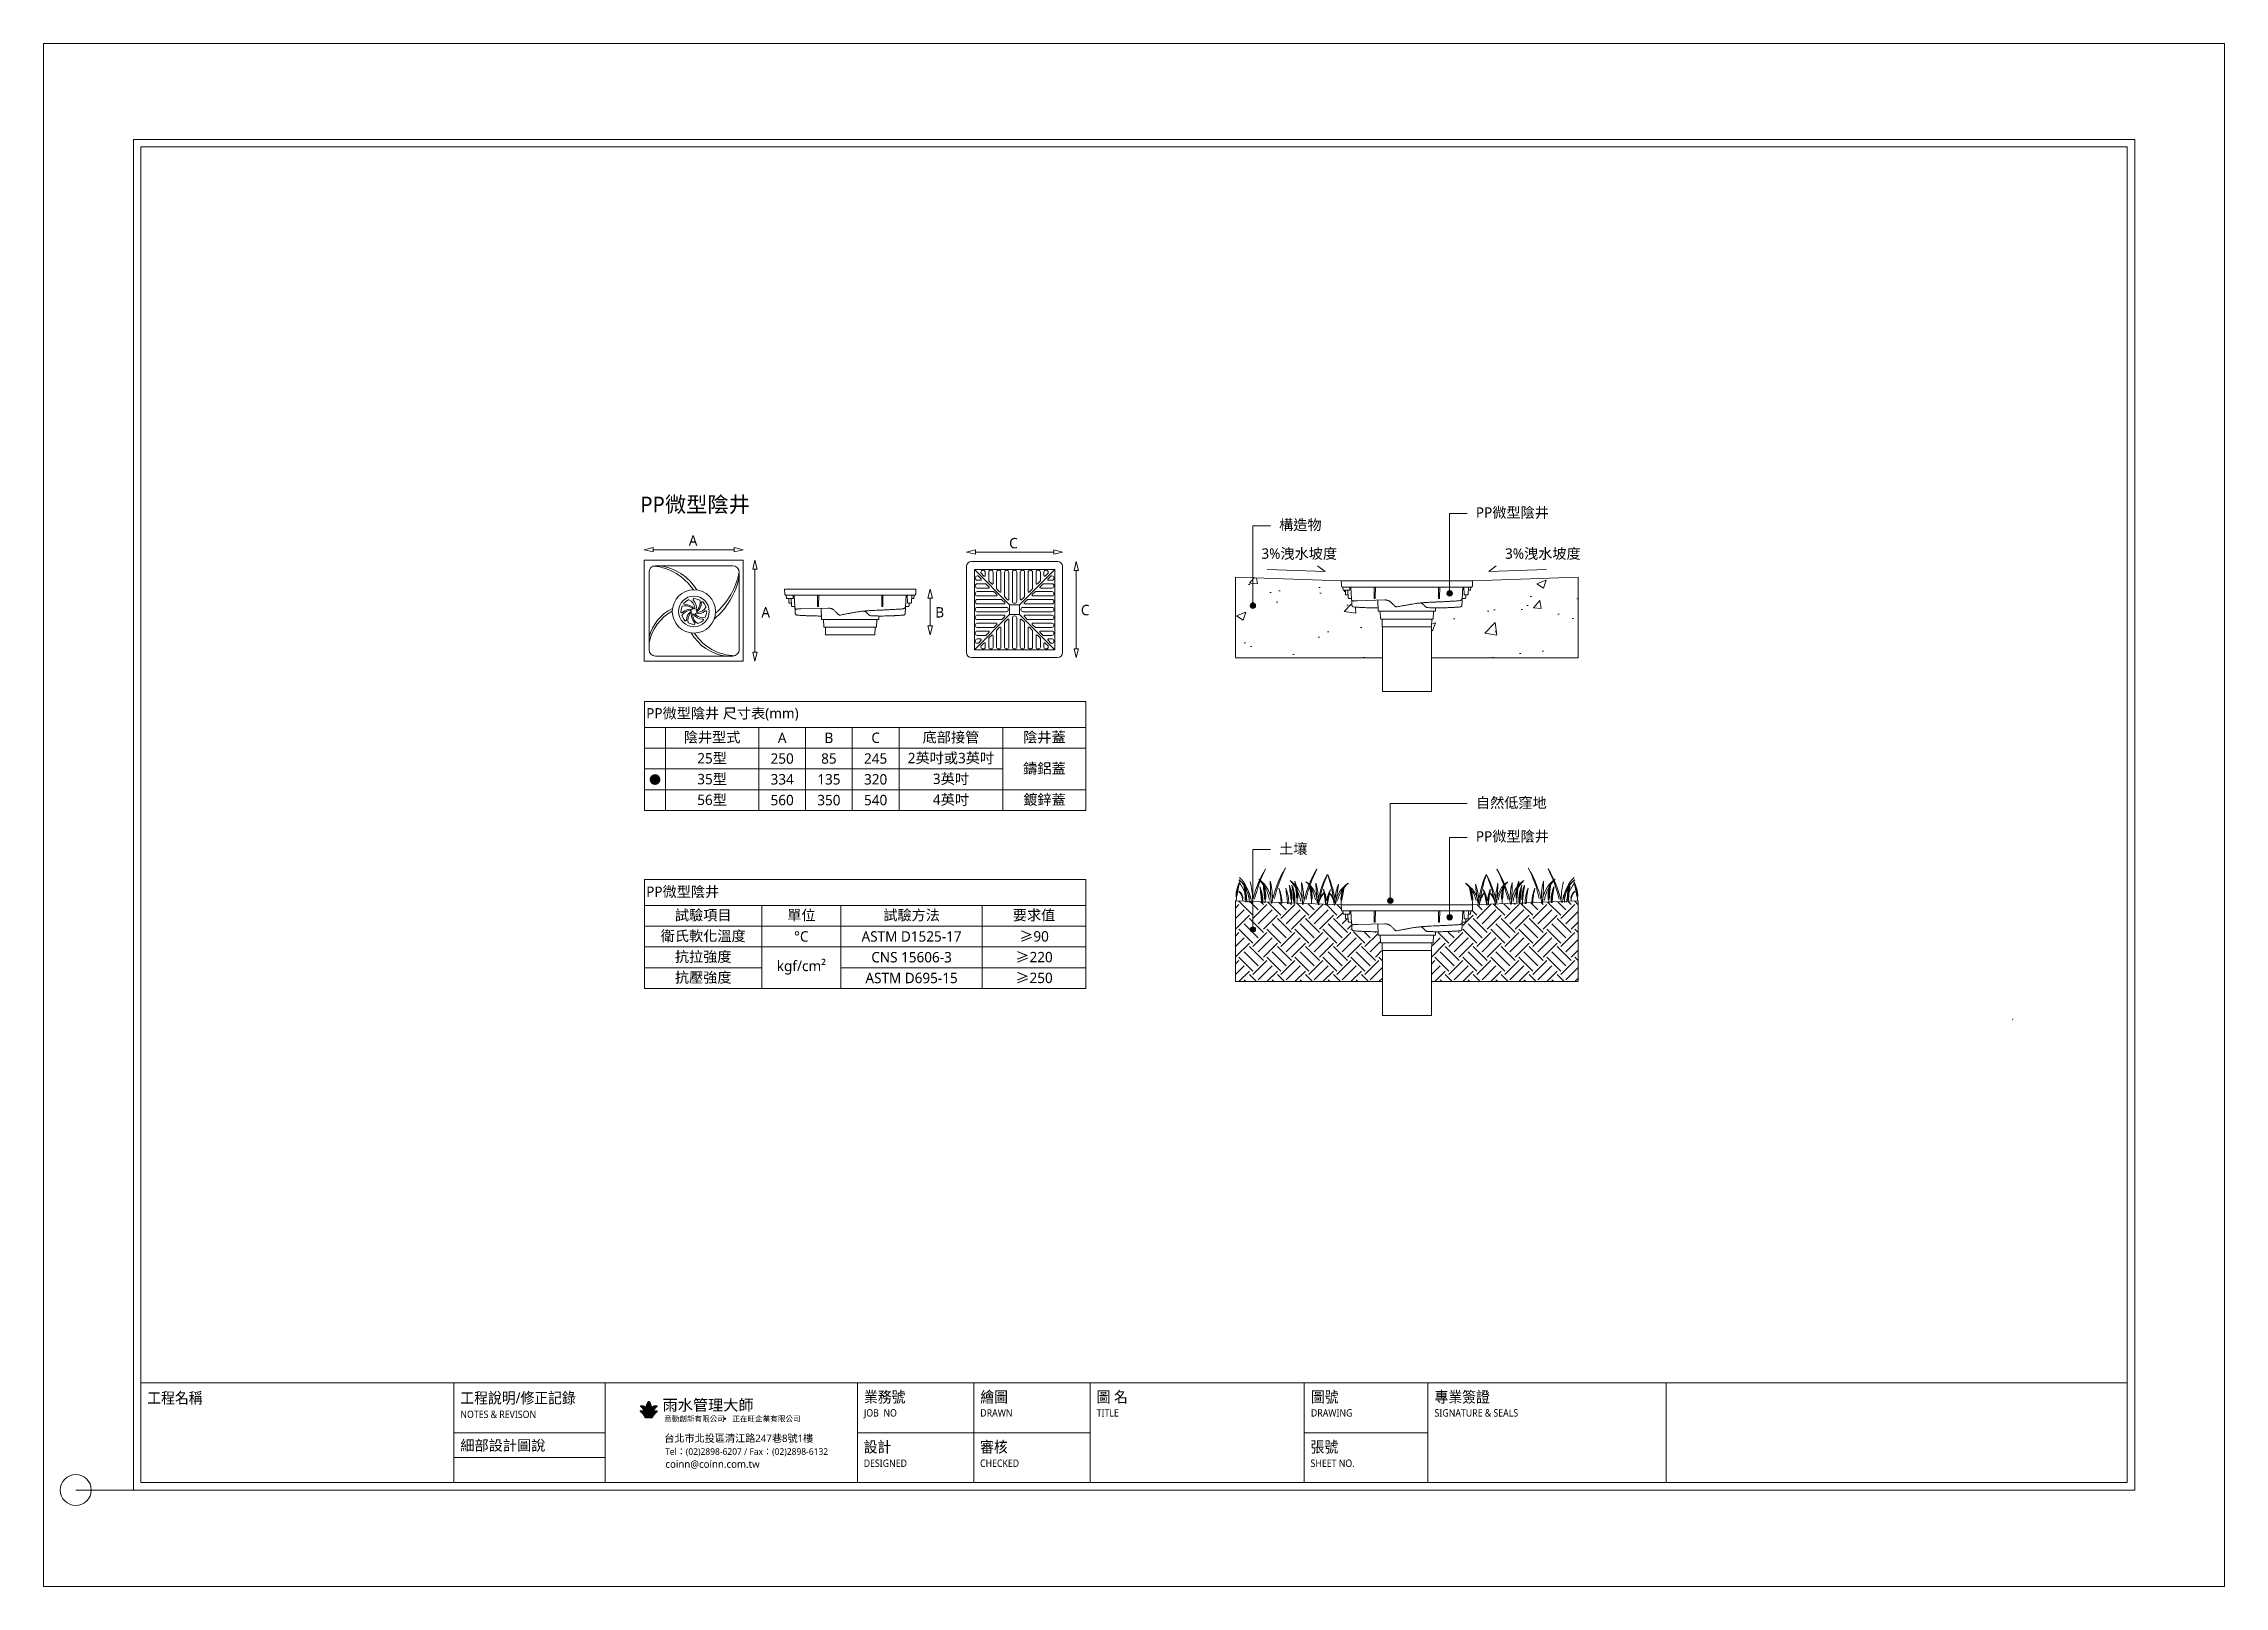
# Model space of a CAD drawing. Header units: millimetres. Extents: x 3083 to 7283, y 1609 to 4579.
import ezdxf
from ezdxf.enums import TextEntityAlignment as Align

# ---------------------------------------------------------------- set-up
doc = ezdxf.new("R2010")
doc.units = ezdxf.units.MM
doc.styles.add('圖框文字', font='Microsoft JhengHei.ttf')
doc.styles.add('微軟正黑體-20', font='Microsoft JhengHei.ttf', dxfattribs={"height": 20})

msp = doc.modelspace()

# ---------------------------------------------------------------- texts
at = {"lineweight": 5}
for s, height, style, p in [('PP微型陰井', 30, '微軟正黑體-20', (4232.5, 3676.8, -163.2)), ('A', 20, '微軟正黑體-20', (4325.8, 3612.2, -163.2)), ('C', 20, '微軟正黑體-20', (4942.8, 3607.3, -163.2)), ('A', 20, '微軟正黑體-20', (4465.6, 3474.1, -163.2)), ('B', 20, '微軟正黑體-20', (4800.6, 3474.1, -163.2)), ('C', 20, '微軟正黑體-20', (5081, 3478.5, -163.2)), ('意動創新有限公司    正在旺企業有限公司', 10.422, '圖框文字', (4278.6, 1926.4)), ('台北市北投區清江路247巷8號1樓', 14.283, '圖框文字', (4278.6, 1886.8)), ('coinn@coinn.com.tw', 14.283, '圖框文字', (4280.8, 1837.2))]:
    msp.add_text(s, height=height, dxfattribs=dict(at, style=style)).set_placement(p)
at = {"color": 3, "lineweight": 5, "style": '圖框文字', "width": 0.91}
for s, p in [('工程名稱', (3283, 1971.7)), ('工程說明/修正記錄', (3885.9, 1971.7)), ('業務號', (4663.2, 1973.5)), ('繪圖', (4887.3, 1973.5)), ('圖 名', (5111.4, 1973.5)), ('圖號', (5524, 1973.5)), ('專業簽證', (5762.2, 1973.5)), ('設計', (4662.7, 1877.4)), ('審核', (4886.8, 1877.4)), ('張號', (5523.4, 1877.4))]:
    msp.add_text(s, height=21.43, dxfattribs=at).set_placement(p, align=Align.MIDDLE_LEFT)
at = {"lineweight": 5, "style": '圖框文字', "width": 0.91}
for s, height, p in [('NOTES & REVISON', 14.212, (3885.9, 1940.1)), ('JOB  NO', 14.21, (4663.2, 1942.9)), ('DRAWN', 14.21, (4887.3, 1942.9)), ('TITLE', 14.21, (5111.4, 1942.9)), ('DRAWING', 14.21, (5524, 1942.9)), ('SIGNATURE & SEALS', 14.212, (5762.2, 1942.9)), ('DESIGNED', 14.21, (4662.7, 1846)), ('CHECKED', 14.21, (4886.8, 1846)), ('SHEET NO.', 14.21, (5523.4, 1846))]:
    msp.add_text(s, height=height, dxfattribs=at).set_placement(p, align=Align.MIDDLE_LEFT)
at = {"color": 4, "lineweight": 5, "style": '圖框文字'}
msp.add_text('雨水管理大師', height=21.43, dxfattribs=at).set_placement((4275.2, 1947.3))
at = {"color": 3, "lineweight": 5, "style": '圖框文字'}
msp.add_text('細部設計圖說', height=20, dxfattribs=at).set_placement((3885.9, 1880.3), align=Align.MIDDLE_LEFT)
at = {"lineweight": 5, "style": '圖框文字', "width": 0.98}
msp.add_text('Tel：(02)2898-6207 / Fax：(02)2898-6132', height=12.739, dxfattribs=at).set_placement((4280.2, 1862.1))
at = {"lineweight": 5, "char_height": 20, "style": '微軟正黑體-20'}
for s, insert, width, attachment_point in [('構造物', (5462.8, 3651.4, -163.2), 77.282, 4), ('PP微型陰井', (5841.8, 3675, -163.2), 136.12, 4), ('3%洩水坡度', (5428.7, 3596.1, -163.2), 143.286, 4), ('3%洩水坡度', (5897.9, 3596.1, -163.2), 143.286, 4), ('{\\fMicrosoft JhengHei|b0|i0|c136|p34;\\C256;PP微型陰井 尺寸表(mm)}', (4243.8, 3287.5, -163.2), 843.764, 4), ('{\\fMicrosoft JhengHei|b0|i0|c136|p34;陰井型式}', (4370.7, 3242.5, -163.2), 173.764, 5), ('{\\fMicrosoft JhengHei|b0|i0|c136|p34;A}', (4505.7, 3242.5, -163.2), 83.764, 5), ('{\\fMicrosoft JhengHei|b0|i0|c136|p34;B}', (4595.7, 3242.5, -163.2), 83.764, 5), ('{\\fMicrosoft JhengHei|b0|i0|c136|p34;C}', (4685.7, 3242.5, -163.2), 83.764, 5), ('{\\fMicrosoft JhengHei|b0|i0|c136|p34;底部接管}', (4830.7, 3242.5, -163.2), 193.764, 5), ('{\\fMicrosoft JhengHei|b0|i0|c136|p34;陰井蓋}', (5010.7, 3242.5, -163.2), 153.764, 5), ('{\\fMicrosoft JhengHei|b0|i0|c136|p34;25型}', (4370.7, 3202.5, -163.2), 173.764, 5), ('{\\fMicrosoft JhengHei|b0|i0|c136|p34;250}', (4505.7, 3202.5, -163.2), 83.764, 5), ('{\\fMicrosoft JhengHei|b0|i0|c136|p34;85}', (4595.7, 3202.5, -163.2), 83.764, 5), ('{\\fMicrosoft JhengHei|b0|i0|c136|p34;245}', (4685.7, 3202.5, -163.2), 83.764, 5), ('{\\fMicrosoft JhengHei|b0|i0|c136|p34;2英吋或3英吋}', (4830.7, 3202.5, -163.2), 193.764, 5), ('{\\fMicrosoft JhengHei|b0|i0|c136|p34;鑄鋁蓋}', (5010.7, 3182.5, -163.2), 153.764, 5), ('{\\fMicrosoft JhengHei|b0|i0|c136|p34;35型}', (4370.7, 3162.5, -163.2), 173.764, 5), ('{\\fMicrosoft JhengHei|b0|i0|c136|p34;334}', (4505.7, 3162.5, -163.2), 83.764, 5), ('{\\fMicrosoft JhengHei|b0|i0|c136|p34;135}', (4595.7, 3162.5, -163.2), 83.764, 5), ('{\\fMicrosoft JhengHei|b0|i0|c136|p34;320}', (4685.7, 3162.5, -163.2), 83.764, 5), ('{\\fMicrosoft JhengHei|b0|i0|c136|p34;3英吋}', (4830.7, 3162.5, -163.2), 193.764, 5), ('56型', (4370.7, 3122.5, -163.2), 173.764, 5), ('560', (4505.7, 3122.5, -163.2), 83.764, 5), ('350', (4595.7, 3122.5, -163.2), 83.764, 5), ('540', (4685.7, 3122.5, -163.2), 83.764, 5), ('4英吋', (4830.7, 3122.5, -163.2), 193.764, 5), ('鍍鋅蓋', (5010.7, 3122.5, -163.2), 153.764, 5), ('自然低窪地', (5841.8, 3116.4, -163.2), 136.12, 4), ('土壤', (5462.8, 3027.9, -163.2), 77.282, 4), ('PP微型陰井', (5841.8, 3051.5, -163.2), 136.12, 4), ('{\\fMicrosoft JhengHei|b0|i0|c136|p34;\\C256;PP微型陰井}', (4243.8, 2945, -163.2), 843.764, 4), ('{\\fMicrosoft JhengHei|b0|i0|c136|p34;試驗項目}', (4353.6, 2900, -163.2), 219.522, 5), ('{\\fMicrosoft JhengHei|b0|i0|c136|p34;單位}', (4542.6, 2900, -163.2), 146.031, 5), ('{\\fMicrosoft JhengHei|b0|i0|c136|p34;試驗方法}', (4754.9, 2900, -163.2), 266.043, 5), ('{\\fMicrosoft JhengHei|b0|i0|c136|p34;要求值}', (4990.8, 2900, -163.2), 193.458, 5), ('{\\fMicrosoft JhengHei|b0|i0|c136|p34;衛氏軟化溫度}', (4353.6, 2860, -163.2), 219.522, 5), ('%%D{\\fMicrosoft JhengHei|b0|i0|c136|p34;C}', (4542.6, 2860, -163.2), 146.031, 5), ('{\\fMicrosoft JhengHei|b0|i0|c136|p34;ASTM D1525-17}', (4754.9, 2860, -163.2), 266.043, 5), ('{\\fSimSun|b0|i0|c134|p2;≥\\fMicrosoft JhengHei|b0|i0|c136|p34;90}', (4990.8, 2860, -163.2), 193.458, 5), ('{\\fMicrosoft JhengHei|b0|i0|c136|p34;抗拉強度}', (4353.6, 2820, -163.2), 219.522, 5), ('{\\fMicrosoft JhengHei|b0|i0|c136|p34;kgf/cm}²', (4542.6, 2800, -163.2), 146.031, 5), ('{\\fMicrosoft JhengHei|b0|i0|c136|p34;CNS 15606-3}', (4754.9, 2820, -163.2), 266.043, 5), ('{\\fSimSun|b0|i0|c134|p2;≥\\fMicrosoft JhengHei|b0|i0|c136|p34;220}', (4990.8, 2820, -163.2), 193.458, 5), ('{\\fMicrosoft JhengHei|b0|i0|c136|p34;抗壓強度}', (4353.6, 2780, -163.2), 219.522, 5), ('{\\fMicrosoft JhengHei|b0|i0|c136|p34;ASTM D695-15}', (4754.9, 2780, -163.2), 266.043, 5), ('{\\fSimSun|b0|i0|c134|p2;≥\\fMicrosoft JhengHei|b0|i0|c136|p34;250}', (4990.8, 2780, -163.2), 193.458, 5)]:
    msp.add_mtext(s, dxfattribs=dict(at, insert=insert, width=width, attachment_point=attachment_point))

# ---------------------------------------------------------------- hatches: boundary and pattern name
at = {"lineweight": 5}
h = msp.add_hatch(dxfattribs=at)
h.set_pattern_fill('AR-CONC', color=256)
h.set_pattern_definition([(50, (-412.73, 101.79), (182.1847, -15.939), [19.05, -209.55]), (355, (-412.73, 101.8), (-35.2434, 191.057), [15.24, -167.6406]), (100.4514, (-397.55, 100.46), (146.9412, 175.1178), [16.19, -178.0902]), (46.1842, (-412.73, 152.6), (271.079, -42.042), [28.575, -314.325]), (96.6356, (-390.14, 149.1), (237.404, 247.426), [24.285, -267.136]), (351.184, (-412.73, 152.6), (237.404, 247.426), [22.86, -251.46]), (21, (-387.33, 139.89), (151.6144, -102.2652), [19.05, -209.55]), (326, (-387.33, 139.9), (61.802, 184.188), [15.24, -167.64]), (71.4514, (-374.7, 131.37), (213.4164, 81.9228), [16.19, -178.09]), (37.5, (-412.73, 101.79), (3.0886, 84.55504), [0, -165.608, 0, -170.18, 0, -168.275]), (7.5, (-412.73, 101.79), (66.8197, 100.1806), [0, -97.028, 0, -161.798, 0, -64.135]), (327.5, (-469.37, 101.79), (135.5906, -5.72874), [0, -63.5, 0, -198.12, 0, -262.89]), (317.5, (-494.77, 101.79), (148.1292, 25.4265), [0, -82.55, 0, -131.572, 0, -186.69])])
h.paths.add_polyline_path([(5661.7, 3455.3), (5660, 3455.3), (5659.5, 3469.7), (5657.2, 3469.7), (5656.6, 3484.9), (5652.8, 3484.9), (5652.8, 3491.2), (5602, 3492.7), (5601.1, 3509.8), (5595.2, 3509.8), (5594.6, 3517.2), (5589.8, 3517.2), (5589.2, 3526.1), (5585.6, 3526.1), (5585, 3530.7), (5582.3, 3532), (5582.3, 3544.5), (5378.9, 3551.9), (5378.9, 3396.7), (5661.7, 3396.7)])
h.paths.add_polyline_path([(6038.8, 3551.9), (5835.4, 3544.5), (5835.4, 3532), (5832.7, 3530.7), (5832.2, 3526.1), (5828.6, 3526.1), (5828, 3517.2), (5823.1, 3517.2), (5822.6, 3509.8), (5816.7, 3509.8), (5815.8, 3492.7), (5765, 3491.2), (5765, 3484.9), (5761.1, 3484.9), (5760.5, 3469.7), (5758.2, 3469.7), (5757.8, 3455.3), (5756, 3455.3), (5756, 3396.7), (6038.8, 3396.7)])
h = msp.add_hatch(color=256, dxfattribs=at)
h.dxf.hatch_style = 1
h.paths.add_polyline_path([(5417.4, 3496.9, 1), (5407, 3496.9, 1)])
h = msp.add_hatch(color=256, dxfattribs=at)
h.dxf.hatch_style = 1
h.paths.add_polyline_path([(5796.4, 3520.5, 1), (5786, 3520.5, 1)])
h = msp.add_hatch(color=256, dxfattribs=at)
h.dxf.hatch_style = 1
h.paths.add_polyline_path([(4250.4, 3162.2, 1), (4271.2, 3162.2, 1)])
h = msp.add_hatch(dxfattribs=at)
h.set_pattern_fill('EARTH', color=256, scale=6, angle=45)
h.set_pattern_definition([(45, (-494.446, -143.182), (0, 53.88154), [38.1, -38.1]), (45, (-504.55, -133.08), (0, 53.88154), [38.1, -38.1]), (45, (-514.65, -122.977), (0, 53.88154), [38.1, -38.1]), (135, (-514.65, -116.24), (-53.88154, 0), [38.1, -38.1]), (135, (-504.55, -106.14), (-53.88154, 0), [38.1, -38.1]), (135, (-494.446, -96.036), (-53.88154, 0), [38.1, -38.1])])
h.paths.add_polyline_path([(5661.7, 2831.9), (5660, 2831.9), (5659.5, 2846.3), (5657.2, 2846.3), (5656.6, 2861.4), (5652.8, 2861.4), (5652.8, 2867.7), (5602, 2869.2), (5601.1, 2886.3), (5595.2, 2886.3), (5594.6, 2893.7), (5589.8, 2893.7), (5589.2, 2902.6), (5585.6, 2902.6), (5585, 2907.2), (5582.3, 2908.5), (5582.3, 2921), (5378.9, 2928.5), (5378.9, 2773.2), (5661.7, 2773.2)])
h.paths.add_polyline_path([(6038.8, 2928.5), (5835.4, 2921), (5835.4, 2908.5), (5832.7, 2907.2), (5832.2, 2902.6), (5828.6, 2902.6), (5828, 2893.7), (5823.1, 2893.7), (5822.6, 2886.3), (5816.7, 2886.3), (5815.8, 2869.2), (5765, 2867.7), (5765, 2861.4), (5761.1, 2861.4), (5760.5, 2846.3), (5758.2, 2846.3), (5757.8, 2831.9), (5756, 2831.9), (5756, 2773.2), (6038.8, 2773.2)])
h = msp.add_hatch(color=256, dxfattribs=at)
h.dxf.hatch_style = 1
h.paths.add_polyline_path([(5682.1, 2928.9, 1), (5671.7, 2928.9, 1)])
h = msp.add_hatch(color=256, dxfattribs=at)
h.dxf.hatch_style = 1
h.paths.add_polyline_path([(5796.4, 2897.1, 1), (5786, 2897.1, 1)])
h = msp.add_hatch(color=256, dxfattribs=at)
h.dxf.hatch_style = 1
h.paths.add_polyline_path([(5417.4, 2873.5, 1), (5407, 2873.5, 1)])
at = {"lineweight": 5, "true_color": 0xf8d731}
h = msp.add_hatch(color=40, dxfattribs=at)
h.dxf.hatch_style = 1
edge = h.paths.add_edge_path()
edge.add_spline(control_points=[(4254, 1945.3), (4254.9, 1945.9), (4255.8, 1946.4), (4256.6, 1946.8), (4257.6, 1947.2), (4258, 1947.4), (4258, 1947.4), (4258.1, 1947.6), (4258.9, 1948.7), (4259.2, 1949.2), (4259.6, 1949.8), (4260, 1950.3), (4260.4, 1950.9), (4260.9, 1951.5), (4261.3, 1952), (4261.7, 1952.5), (4262.5, 1953.4), (4262.8, 1953.7), (4263.2, 1954.1), (4263.7, 1954.5), (4264.2, 1954.9), (4264.4, 1955.1), (4264.6, 1955.4), (4264.8, 1955.6), (4264.9, 1955.9), (4264.9, 1956), (4264.9, 1956.1), (4264.8, 1956.2), (4264.6, 1956.4), (4264.2, 1956.5), (4263.7, 1956.5), (4263.2, 1956.6), (4262.8, 1956.7), (4262.2, 1956.7), (4261.5, 1956.6), (4260.9, 1956.6), (4260.1, 1956.5), (4259.7, 1956.4), (4259, 1956.2), (4258.4, 1955.9), (4257.9, 1955.7), (4257.2, 1955.4), (4256.6, 1955), (4256, 1954.6), (4255.5, 1954.3), (4255, 1953.9), (4254.5, 1953.5), (4254.1, 1953.1), (4254, 1953.1), (4254, 1953.1), (4254, 1953.2), (4253.9, 1954.1), (4253.8, 1954.9), (4253.1, 1958.1), (4252.7, 1959.1), (4252.1, 1960.6), (4251.6, 1961.7), (4251, 1962.8), (4250.1, 1964), (4249.5, 1964.6), (4249, 1965), (4248.8, 1965.1), (4248.6, 1965), (4248.4, 1964.8), (4248.1, 1964.6), (4247.9, 1964.5), (4247.5, 1964), (4247.3, 1963.8), (4247, 1963.3), (4246.6, 1962.8), (4246.3, 1962.3), (4245.9, 1961.4), (4245.2, 1960), (4244.5, 1958.2), (4244.3, 1957.3), (4243.9, 1955.7), (4243.7, 1954.2), (4243.6, 1953.3), (4243.6, 1953.1), (4243.5, 1953.1), (4242.5, 1954), (4241.4, 1954.7), (4240.1, 1955.5), (4238.7, 1956.1), (4237.2, 1956.5), (4235.9, 1956.7), (4234.1, 1956.6), (4233.1, 1956.4), (4232.7, 1956.2), (4232.7, 1956.1), (4232.7, 1955.9), (4232.8, 1955.8), (4232.9, 1955.5), (4233.1, 1955.2), (4233.7, 1954.6), (4234.2, 1954.2), (4234.8, 1953.7), (4235.9, 1952.4), (4236.7, 1951.6), (4237, 1951.2), (4237.4, 1950.5), (4237.9, 1949.9), (4238.5, 1949), (4238.9, 1948.4), (4239.5, 1947.5), (4239.5, 1947.4), (4239.8, 1947.3), (4240.5, 1947), (4241.3, 1946.6), (4242, 1946.3), (4242.4, 1946), (4242.9, 1945.7), (4243.4, 1945.4), (4243.6, 1945.2), (4243.7, 1945.2), (4243.7, 1945.3), (4243.7, 1945.5), (4243.9, 1947.1), (4244.2, 1948.4), (4244.5, 1949.5), (4245, 1951.3), (4245.2, 1951.9), (4245.6, 1952.9), (4246, 1953.8), (4246.2, 1954.3), (4246.7, 1955.2), (4247.2, 1955.8), (4247.7, 1956.3), (4248.1, 1956.6), (4248.5, 1956.8), (4248.8, 1956.8), (4249.1, 1956.8), (4249.6, 1956.5), (4250.1, 1956.1), (4250.5, 1955.6), (4250.9, 1955.1), (4251.4, 1954.3), (4251.8, 1953.3), (4252.2, 1952.4), (4252.5, 1951.5), (4252.8, 1950.5), (4253, 1949.9), (4253.3, 1948.9), (4253.5, 1948), (4253.7, 1947), (4253.8, 1946.4), (4253.9, 1945.6), (4254, 1945.3), (4254, 1945.3)], knot_values=[0, 0, 0, 0, 1, 2, 3, 4, 5, 6, 7, 8, 9, 10, 11, 12, 13, 14, 15, 16, 17, 18, 19, 20, 21, 22, 23, 24, 25, 26, 27, 28, 29, 30, 31, 32, 33, 34, 35, 36, 37, 38, 39, 40, 41, 42, 43, 44, 45, 46, 47, 48, 49, 50, 51, 52, 53, 54, 55, 56, 57, 58, 59, 60, 61, 61, 61, 62, 63, 64, 65, 66, 67, 68, 69, 70, 71, 72, 73, 74, 75, 76, 77, 78, 79, 80, 81, 82, 83, 84, 85, 86, 87, 88, 89, 90, 91, 92, 93, 94, 95, 96, 97, 98, 99, 100, 101, 102, 103, 104, 105, 106, 107, 108, 109, 110, 111, 112, 113, 114, 115, 116, 117, 118, 119, 120, 121, 122, 123, 124, 125, 126, 127, 128, 129, 130, 131, 132, 133, 134, 135, 136, 137, 138, 139, 140, 141, 142, 143, 144, 144, 144, 144], degree=3, periodic=0)
edge = h.paths.add_edge_path()
edge.add_spline(control_points=[(4248.8, 1933.6), (4251.9, 1933.6), (4253.9, 1933.6), (4254.7, 1933.6), (4255.1, 1933.7), (4255.4, 1933.8), (4255.6, 1933.9), (4255.9, 1934.2), (4256.1, 1934.4), (4256.4, 1935.1), (4257, 1936.3), (4257.3, 1936.9), (4257.8, 1937.7), (4258.4, 1938.5), (4259, 1939.3), (4259.5, 1940.2), (4260.3, 1941.1), (4261.1, 1942), (4262.2, 1943.1), (4263, 1943.8), (4263.7, 1944.4), (4264.2, 1944.9), (4264.7, 1945.3), (4265, 1945.7), (4265.1, 1945.9), (4265.2, 1946.1), (4265.2, 1946.3), (4265, 1946.5), (4264.8, 1946.6), (4264.3, 1946.7), (4263.5, 1946.8), (4262.3, 1946.9), (4261.2, 1946.8), (4260, 1946.8), (4259, 1946.6), (4257.9, 1946.3), (4257.2, 1946), (4256.2, 1945.5), (4255.4, 1945), (4254.3, 1944.3), (4253.4, 1943.7), (4253, 1943.2), (4253, 1943.3), (4252.8, 1943.7), (4252.7, 1944.6), (4252.3, 1947.1), (4252, 1948.5), (4251.6, 1950.1), (4251.1, 1951.6), (4250.4, 1953.4), (4249.7, 1954.6), (4249.5, 1954.9), (4249.2, 1955.2), (4249, 1955.4), (4248.8, 1955.4), (4248.6, 1955.4), (4248.4, 1955.3), (4248.1, 1955.1), (4247.8, 1954.7), (4247.5, 1954.2), (4247, 1953.3), (4246.7, 1952.6), (4246.3, 1951.8), (4245.9, 1950.7), (4245.6, 1949.7), (4245.2, 1948.3), (4245, 1947.1), (4244.7, 1945.9), (4244.6, 1944.8), (4244.5, 1943.9), (4244.5, 1943.2), (4244.5, 1943.2), (4244.3, 1943.3), (4244, 1943.5), (4243, 1944.2), (4242.2, 1944.9), (4241.3, 1945.4), (4240.5, 1945.8), (4239.5, 1946.3), (4238.6, 1946.6), (4237.5, 1946.8), (4236.7, 1946.8), (4235.6, 1946.9), (4234.2, 1946.8), (4233.3, 1946.7), (4232.7, 1946.7), (4232.4, 1946.5), (4232.3, 1946.3), (4232.3, 1946), (4232.5, 1945.7), (4232.9, 1945.2), (4233.9, 1944.3), (4234.8, 1943.5), (4235.9, 1942.5), (4236.7, 1941.7), (4237.5, 1940.7), (4238.4, 1939.6), (4239.6, 1937.9), (4240.3, 1936.7), (4240.9, 1935.4), (4241.4, 1934.5), (4241.6, 1934.2), (4241.8, 1934), (4242.2, 1933.8), (4242.9, 1933.6), (4244.1, 1933.6), (4248.8, 1933.6)], knot_values=[0, 0, 0, 0, 1, 2, 3, 4, 5, 6, 7, 8, 9, 10, 11, 12, 13, 14, 15, 16, 17, 18, 19, 20, 21, 22, 23, 24, 25, 26, 27, 28, 29, 30, 31, 32, 33, 34, 35, 36, 37, 38, 39, 40, 41, 42, 43, 44, 45, 46, 47, 48, 49, 50, 51, 52, 53, 54, 55, 56, 57, 58, 59, 60, 61, 62, 63, 64, 65, 66, 67, 68, 69, 70, 71, 72, 73, 74, 75, 76, 77, 78, 79, 80, 81, 82, 83, 84, 85, 86, 87, 88, 89, 90, 91, 92, 93, 94, 95, 96, 97, 98, 99, 100, 101, 102, 103, 104, 104, 104, 104], degree=3, periodic=0)
at = {"lineweight": 5}
h = msp.add_hatch(color=256, dxfattribs=at)
h.dxf.hatch_style = 1
h.paths.add_polyline_path([(4397.1, 1931.6, 1), (4394, 1931.6, 1)])

# ---------------------------------------------------------------- linework, layer by layer
for p, q in [((3083.3, 4578.9), (7283.3, 4578.9)), ((3083.3, 1608.9), (3083.3, 4578.9)), ((7283.3, 4578.9), (7283.3, 1608.9)), ((3270.3, 4380.1), (7096.2, 4380.1)), ((3270.3, 2000.9), (3270.3, 4380.1)), ((7096.2, 4380.1), (3270.3, 4380.1)), ((3270.3, 4380.1), (3270.3, 1808.7)), ((7096.2, 4380.1), (7096.2, 2000.9)), ((7096.2, 1808.7), (7096.2, 4380.1)), ((5791.2, 3520.5), (5791.2, 3674.3)), ((5791.2, 3674.3), (5825.1, 3674.3)), ((5412.2, 3496.9), (5412.2, 3650.7)), ((5412.2, 3650.7), (5446.1, 3650.7)), ((4257.1, 3608.9, -163.2), (4239.9, 3604.7, -163.2)), ((4239.9, 3604.7, -163.2), (4257.1, 3600.4, -163.2)), ((4239.9, 3584.6, -163.2), (4430.6, 3584.6, -163.2)), ((4239.9, 3390.2, -163.2), (4239.9, 3584.6, -163.2)), ((4257.1, 3600.4, -163.2), (4257.1, 3608.9, -163.2)), ((4257.1, 3604.7, -163.2), (4413.5, 3604.7, -163.2)), ((4261.7, 3573.7, -163.2), (4410.6, 3573.7, -163.2)), ((4413.5, 3608.9, -163.2), (4430.6, 3604.7, -163.2)), ((4413.5, 3600.4, -163.2), (4413.5, 3608.9, -163.2)), ((4430.6, 3604.7, -163.2), (4413.5, 3600.4, -163.2)), ((4430.6, 3584.6, -163.2), (4430.6, 3390.2, -163.2)), ((4453.3, 3584.6, -163.2), (4449.1, 3567.4, -163.2)), ((4457.6, 3567.4, -163.2), (4453.3, 3584.6, -163.2)), ((4877.9, 3604.4, -163.2), (4860.7, 3600.1, -163.2)), ((4860.7, 3600.1, -163.2), (4877.9, 3595.9, -163.2)), ((4877.9, 3595.9, -163.2), (4877.9, 3604.4, -163.2)), ((4877.9, 3600.1, -163.2), (5028.6, 3600.1, -163.2)), ((5028.6, 3604.4, -163.2), (5045.8, 3600.1, -163.2)), ((5028.6, 3595.9, -163.2), (5028.6, 3604.4, -163.2)), ((5045.8, 3600.1, -163.2), (5028.6, 3595.9, -163.2)), ((5072, 3581.9, -163.2), (5067.8, 3564.8, -163.2)), ((5076.3, 3564.8, -163.2), (5072, 3581.9, -163.2)), ((5551.2, 3562.7, -163.2), (5537, 3573.3)), ((5866.6, 3562.7, -163.2), (5880.8, 3573.3)), ((4249.4, 3412.1, -163.2), (4249.4, 3561.4, -163.2)), ((4422.8, 3561.4, -163.2), (4422.8, 3412.1, -163.2)), ((4449.1, 3567.4, -163.2), (4457.6, 3567.4, -163.2)), ((4453.3, 3567.4, -163.2), (4453.3, 3407.4, -163.2)), ((4790.7, 3528.8, -163.2), (4786.5, 3511.6, -163.2)), ((4795, 3511.6, -163.2), (4790.7, 3528.8, -163.2)), ((4875.8, 3566.8, -163.2), (4943.8, 3498.8, -163.2)), ((4877.4, 3549.7, -163.2), (4877.4, 3550.5, -163.2)), ((4877.4, 3534.5, -163.2), (4877.4, 3535.3, -163.2)), ((4881.2, 3554.3, -163.2), (4882.4, 3554.3, -163.2)), ((4887.7, 3545.9, -163.2), (4881.2, 3545.9, -163.2)), ((4881.2, 3539.1, -163.2), (4897.6, 3539.1, -163.2)), ((4902.9, 3530.7, -163.2), (4881.2, 3530.7, -163.2)), ((4883.5, 3553.8, -163.2), (4888.8, 3548.5, -163.2)), ((4888.4, 3561.5, -163.2), (4888.4, 3560.3, -163.2)), ((4888.8, 3559.2, -163.2), (4894.1, 3553.9, -163.2)), ((4892.9, 3565.3, -163.2), (4892.2, 3565.3, -163.2)), ((4896.7, 3554.9, -163.2), (4896.7, 3561.5, -163.2)), ((4898.6, 3538.6, -163.2), (4903.9, 3533.3, -163.2)), ((4903.6, 3561.5, -163.2), (4903.6, 3545.1, -163.2)), ((4904, 3544, -163.2), (4909.3, 3538.7, -163.2)), ((4908.1, 3565.3, -163.2), (4907.3, 3565.3, -163.2)), ((4911.9, 3539.8, -163.2), (4911.9, 3561.5, -163.2)), ((4918.7, 3561.5, -163.2), (4918.7, 3529.9, -163.2)), ((4919.2, 3528.8, -163.2), (4924.5, 3523.5, -163.2)), ((4923.3, 3565.3, -163.2), (4922.5, 3565.3, -163.2)), ((4927.1, 3524.6, -163.2), (4927.1, 3561.5, -163.2)), ((4933.9, 3561.5, -163.2), (4933.9, 3514.7, -163.2)), ((4938.4, 3565.3, -163.2), (4937.7, 3565.3, -163.2)), ((4942.2, 3509.4, -163.2), (4942.2, 3561.5, -163.2)), ((4949.1, 3561.5, -163.2), (4949.1, 3505.3, -163.2)), ((4953.6, 3565.3, -163.2), (4952.9, 3565.3, -163.2)), ((4957.4, 3505.3, -163.2), (4957.4, 3561.5, -163.2)), ((4962.7, 3498.8, -163.2), (5030.7, 3566.8, -163.2)), ((4964.2, 3561.5, -163.2), (4964.2, 3509.4, -163.2)), ((4968.8, 3565.3, -163.2), (4968, 3565.3, -163.2)), ((4972.6, 3514.7, -163.2), (4972.6, 3561.5, -163.2)), ((4979.4, 3561.5, -163.2), (4979.4, 3524.6, -163.2)), ((4982, 3523.5, -163.2), (4987.3, 3528.8, -163.2)), ((4984, 3565.3, -163.2), (4983.2, 3565.3, -163.2)), ((4987.8, 3529.9, -163.2), (4987.8, 3561.5, -163.2)), ((4994.6, 3561.5, -163.2), (4994.6, 3539.8, -163.2)), ((4997.2, 3538.7, -163.2), (5002.5, 3544, -163.2)), ((4999.1, 3565.3, -163.2), (4998.4, 3565.3, -163.2)), ((5002.5, 3533.3, -163.2), (5007.9, 3538.6, -163.2)), ((5002.9, 3545.1, -163.2), (5002.9, 3561.5, -163.2)), ((5025.3, 3530.7, -163.2), (5003.6, 3530.7, -163.2)), ((5008.9, 3539.1, -163.2), (5025.3, 3539.1, -163.2)), ((5009.8, 3561.5, -163.2), (5009.8, 3554.9, -163.2)), ((5012.4, 3553.9, -163.2), (5017.7, 3559.2, -163.2)), ((5014.3, 3565.3, -163.2), (5013.6, 3565.3, -163.2)), ((5017.7, 3548.5, -163.2), (5023, 3553.8, -163.2)), ((5018.1, 3560.3, -163.2), (5018.1, 3561.5, -163.2)), ((5025.3, 3545.9, -163.2), (5018.8, 3545.9, -163.2)), ((5024.1, 3554.3, -163.2), (5025.3, 3554.3, -163.2)), ((5029.1, 3550.5, -163.2), (5029.1, 3549.7, -163.2)), ((5029.1, 3535.3, -163.2), (5029.1, 3534.5, -163.2)), ((5067.8, 3564.8, -163.2), (5076.3, 3564.8, -163.2)), ((5072, 3564.8, -163.2), (5072, 3414, -163.2)), ((5378.9, 3551.9, -163.2), (5582.3, 3544.5, -163.2)), ((5378.9, 3551.9, -163.2), (5378.9, 3396.7, -163.2)), ((5440, 3566.8, -163.2), (5551.2, 3562.7, -163.2)), ((5835.4, 3544.5, -163.2), (6038.8, 3551.9, -163.2)), ((5977.8, 3566.8, -163.2), (5866.6, 3562.7, -163.2)), ((6038.8, 3551.9, -163.2), (6038.8, 3396.7, -163.2)), ((4786.5, 3511.6, -163.2), (4795, 3511.6, -163.2)), ((4790.7, 3511.6, -163.2), (4790.7, 3457.8, -163.2)), ((4877.4, 3519.4, -163.2), (4877.4, 3520.1, -163.2)), ((4877.4, 3504.2, -163.2), (4877.4, 3505, -163.2)), ((4877.4, 3489, -163.2), (4877.4, 3489.8, -163.2)), ((4881.2, 3523.9, -163.2), (4912.7, 3523.9, -163.2)), ((4918, 3515.6, -163.2), (4881.2, 3515.6, -163.2)), ((4881.2, 3508.7, -163.2), (4927.9, 3508.7, -163.2)), ((4933.2, 3500.4, -163.2), (4881.2, 3500.4, -163.2)), ((4881.2, 3493.6, -163.2), (4937.3, 3493.6, -163.2)), ((4913.8, 3523.5, -163.2), (4919.1, 3518.2, -163.2)), ((4929, 3508.3, -163.2), (4934.3, 3503, -163.2)), ((4934.3, 3513.7, -163.2), (4939.7, 3508.4, -163.2)), ((4941.1, 3489.8, -163.2), (4941.1, 3489, -163.2)), ((4943.8, 3498.8, -163.2), (4962.7, 3498.8, -163.2)), ((4943.8, 3480, -163.2), (4943.8, 3498.8, -163.2)), ((4952.9, 3501.5, -163.2), (4953.6, 3501.5, -163.2)), ((4962.7, 3498.8, -163.2), (4962.7, 3480, -163.2)), ((4965.4, 3489, -163.2), (4965.4, 3489.8, -163.2)), ((4966.8, 3508.4, -163.2), (4972.1, 3513.7, -163.2)), ((4969.2, 3493.6, -163.2), (5025.3, 3493.6, -163.2)), ((4972.2, 3503, -163.2), (4977.5, 3508.3, -163.2)), ((5025.3, 3500.4, -163.2), (4973.3, 3500.4, -163.2)), ((4978.6, 3508.7, -163.2), (5025.3, 3508.7, -163.2)), ((4987.4, 3518.2, -163.2), (4992.7, 3523.5, -163.2)), ((5025.3, 3515.6, -163.2), (4988.4, 3515.6, -163.2)), ((4993.8, 3523.9, -163.2), (5025.3, 3523.9, -163.2)), ((5029.1, 3520.1, -163.2), (5029.1, 3519.4, -163.2)), ((5029.1, 3505, -163.2), (5029.1, 3504.2, -163.2)), ((5029.1, 3489.8, -163.2), (5029.1, 3489, -163.2)), ((4790.7, 3440.7, -163.2), (4786.5, 3457.8, -163.2)), ((4786.5, 3457.8, -163.2), (4795, 3457.8, -163.2)), ((4795, 3457.8, -163.2), (4790.7, 3440.7, -163.2)), ((4875.8, 3412, -163.2), (4943.8, 3480, -163.2)), ((4877.4, 3473.9, -163.2), (4877.4, 3474.6, -163.2)), ((4877.4, 3458.7, -163.2), (4877.4, 3459.4, -163.2)), ((4877.4, 3443.5, -163.2), (4877.4, 3444.3, -163.2)), ((4937.3, 3485.2, -163.2), (4881.2, 3485.2, -163.2)), ((4881.2, 3478.4, -163.2), (4933.2, 3478.4, -163.2)), ((4927.9, 3470.1, -163.2), (4881.2, 3470.1, -163.2)), ((4881.2, 3463.2, -163.2), (4918, 3463.2, -163.2)), ((4912.7, 3454.9, -163.2), (4881.2, 3454.9, -163.2)), ((4881.2, 3448.1, -163.2), (4902.9, 3448.1, -163.2)), ((4903.9, 3445.5, -163.2), (4898.6, 3440.2, -163.2)), ((4919.1, 3460.6, -163.2), (4913.8, 3455.3, -163.2)), ((4918.7, 3448.9, -163.2), (4918.7, 3417.3, -163.2)), ((4924.5, 3455.3, -163.2), (4919.2, 3450, -163.2)), ((4927.1, 3417.3, -163.2), (4927.1, 3454.2, -163.2)), ((4934.3, 3475.8, -163.2), (4929, 3470.5, -163.2)), ((4933.9, 3464.1, -163.2), (4933.9, 3417.3, -163.2)), ((4939.7, 3470.4, -163.2), (4934.3, 3465.1, -163.2)), ((4942.2, 3417.3, -163.2), (4942.2, 3469.4, -163.2)), ((4962.7, 3480, -163.2), (4943.8, 3480, -163.2)), ((4949.1, 3473.5, -163.2), (4949.1, 3417.3, -163.2)), ((4953.6, 3477.3, -163.2), (4952.9, 3477.3, -163.2)), ((4957.4, 3417.3, -163.2), (4957.4, 3473.5, -163.2)), ((4962.7, 3480, -163.2), (5030.7, 3412, -163.2)), ((4964.2, 3469.4, -163.2), (4964.2, 3417.3, -163.2)), ((4972.1, 3465.1, -163.2), (4966.8, 3470.4, -163.2)), ((5025.3, 3485.2, -163.2), (4969.2, 3485.2, -163.2)), ((4977.5, 3470.5, -163.2), (4972.2, 3475.8, -163.2)), ((4972.6, 3417.3, -163.2), (4972.6, 3464.1, -163.2)), ((4973.3, 3478.4, -163.2), (5025.3, 3478.4, -163.2)), ((5025.3, 3470.1, -163.2), (4978.6, 3470.1, -163.2)), ((4979.4, 3454.2, -163.2), (4979.4, 3417.3, -163.2)), ((4987.3, 3450, -163.2), (4982, 3455.3, -163.2)), ((4992.7, 3455.3, -163.2), (4987.4, 3460.6, -163.2)), ((4987.8, 3417.3, -163.2), (4987.8, 3448.9, -163.2)), ((4988.4, 3463.2, -163.2), (5025.3, 3463.2, -163.2)), ((5025.3, 3454.9, -163.2), (4993.8, 3454.9, -163.2)), ((5007.9, 3440.2, -163.2), (5002.5, 3445.5, -163.2)), ((5003.6, 3448.1, -163.2), (5025.3, 3448.1, -163.2)), ((5029.1, 3474.6, -163.2), (5029.1, 3473.9, -163.2)), ((5029.1, 3459.4, -163.2), (5029.1, 3458.7, -163.2)), ((5029.1, 3444.3, -163.2), (5029.1, 3443.5, -163.2)), ((4453.3, 3390.2, -163.2), (4449.1, 3407.4, -163.2)), ((4449.1, 3407.4, -163.2), (4457.6, 3407.4, -163.2)), ((4457.6, 3407.4, -163.2), (4453.3, 3390.2, -163.2)), ((4877.4, 3428.3, -163.2), (4877.4, 3429.1, -163.2)), ((4897.6, 3439.7, -163.2), (4881.2, 3439.7, -163.2)), ((4881.2, 3432.9, -163.2), (4887.7, 3432.9, -163.2)), ((4882.4, 3424.5, -163.2), (4881.2, 3424.5, -163.2)), ((4888.8, 3430.3, -163.2), (4883.5, 3425, -163.2)), ((4888.4, 3418.5, -163.2), (4888.4, 3417.3, -163.2)), ((4894.1, 3424.9, -163.2), (4888.8, 3419.6, -163.2)), ((4892.2, 3413.5, -163.2), (4892.9, 3413.5, -163.2)), ((4896.7, 3417.3, -163.2), (4896.7, 3423.9, -163.2)), ((4903.6, 3433.7, -163.2), (4903.6, 3417.3, -163.2)), ((4909.3, 3440.1, -163.2), (4904, 3434.8, -163.2)), ((4907.3, 3413.5, -163.2), (4908.1, 3413.5, -163.2)), ((4911.9, 3417.3, -163.2), (4911.9, 3439, -163.2)), ((4922.5, 3413.5, -163.2), (4923.3, 3413.5, -163.2)), ((4937.7, 3413.5, -163.2), (4938.4, 3413.5, -163.2)), ((4952.9, 3413.5, -163.2), (4953.6, 3413.5, -163.2)), ((4968, 3413.5, -163.2), (4968.8, 3413.5, -163.2)), ((4983.2, 3413.5, -163.2), (4984, 3413.5, -163.2)), ((4994.6, 3439, -163.2), (4994.6, 3417.3, -163.2)), ((5002.5, 3434.8, -163.2), (4997.2, 3440.1, -163.2)), ((4998.4, 3413.5, -163.2), (4999.1, 3413.5, -163.2)), ((5002.9, 3417.3, -163.2), (5002.9, 3433.7, -163.2)), ((5025.3, 3439.7, -163.2), (5008.9, 3439.7, -163.2)), ((5009.8, 3423.9, -163.2), (5009.8, 3417.3, -163.2)), ((5017.7, 3419.6, -163.2), (5012.4, 3424.9, -163.2)), ((5013.6, 3413.5, -163.2), (5014.3, 3413.5, -163.2)), ((5023, 3425, -163.2), (5017.7, 3430.3, -163.2)), ((5018.1, 3417.3, -163.2), (5018.1, 3418.5, -163.2)), ((5018.8, 3432.9, -163.2), (5025.3, 3432.9, -163.2)), ((5025.3, 3424.5, -163.2), (5024.1, 3424.5, -163.2)), ((5029.1, 3429.1, -163.2), (5029.1, 3428.3, -163.2)), ((5072, 3396.9, -163.2), (5067.8, 3414, -163.2)), ((5067.8, 3414, -163.2), (5076.3, 3414, -163.2)), ((5076.3, 3414, -163.2), (5072, 3396.9, -163.2)), ((4430.6, 3390.2, -163.2), (4239.9, 3390.2, -163.2)), ((4410.6, 3399.8, -163.2), (4261.7, 3399.8, -163.2)), ((5378.9, 3396.7, -163.2), (5661.7, 3396.7, -163.2)), ((6038.8, 3396.7, -163.2), (5756, 3396.7, -163.2)), ((4240.7, 3312.5, -163.2), (5090.7, 3312.5, -163.2)), ((4240.7, 3312.5, -163.2), (4240.7, 3102.5, -163.2)), ((5090.7, 3312.5, -163.2), (5090.7, 3102.5, -163.2)), ((4240.7, 3262.5, -163.2), (5090.7, 3262.5, -163.2)), ((4280.7, 3262.5, -163.2), (4280.7, 3102.5, -163.2)), ((4460.7, 3262.5, -163.2), (4460.7, 3102.5, -163.2)), ((4550.7, 3262.5, -163.2), (4550.7, 3102.5, -163.2)), ((4640.7, 3262.5, -163.2), (4640.7, 3102.5, -163.2)), ((4730.7, 3262.5, -163.2), (4730.7, 3102.5, -163.2)), ((4930.7, 3262.5, -163.2), (4930.7, 3102.5, -163.2)), ((4240.7, 3222.5, -163.2), (5090.7, 3222.5, -163.2)), ((4240.7, 3182.5, -163.2), (4930.7, 3182.5, -163.2)), ((4240.7, 3142.5, -163.2), (5090.7, 3142.5, -163.2)), ((5676.9, 2928.9), (5676.9, 3115.8)), ((5676.9, 3115.8), (5825.1, 3115.8)), ((4240.7, 3102.5, -163.2), (5090.7, 3102.5, -163.2)), ((5412.2, 2873.5), (5412.2, 3027.3)), ((5412.2, 3027.3), (5446.1, 3027.3)), ((5791.2, 2897.1), (5791.2, 3050.9)), ((5791.2, 3050.9), (5825.1, 3050.9)), ((4240.7, 2970, -163.2), (5090.7, 2970, -163.2)), ((4240.7, 2970, -163.2), (4240.7, 2760, -163.2)), ((5090.7, 2970, -163.2), (5090.7, 2760, -163.2)), ((4240.7, 2920, -163.2), (5090.7, 2920, -163.2)), ((4466.5, 2920, -163.2), (4466.5, 2760, -163.2)), ((4618.7, 2920, -163.2), (4618.7, 2760, -163.2)), ((4891, 2920, -163.2), (4891, 2760, -163.2)), ((5378.9, 2928.5, -163.2), (5582.3, 2921, -163.2)), ((5378.9, 2928.5, -163.2), (5378.9, 2773.2, -163.2)), ((5835.4, 2921, -163.2), (6038.8, 2928.5, -163.2)), ((6038.8, 2928.5, -163.2), (6038.8, 2773.2, -163.2)), ((4240.7, 2880, -163.2), (5090.7, 2880, -163.2)), ((4240.7, 2840, -163.2), (5090.7, 2840, -163.2)), ((4240.7, 2800, -163.2), (4466.5, 2800, -163.2)), ((4618.7, 2800, -163.2), (5090.7, 2800, -163.2)), ((5378.9, 2773.2, -163.2), (5661.7, 2773.2, -163.2)), ((6038.8, 2773.2, -163.2), (5756, 2773.2, -163.2)), ((4240.7, 2760, -163.2), (5090.7, 2760, -163.2)), ((7096.2, 2000.9), (3270.3, 2000.9)), ((7096.2, 2000.9), (3270.3, 2000.9)), ((3873.2, 2000.9), (3873.2, 1808.7)), ((4165.1, 2000.9), (4165.1, 1808.7)), ((4650.5, 2000.9), (4650.5, 1808.7)), ((4874.6, 2000.9), (4874.6, 1808.7)), ((5098.7, 2000.9), (5098.7, 1808.7)), ((5511.2, 2000.9), (5749.5, 2000.9)), ((5511.2, 2000.9), (5511.2, 1808.7)), ((5749.5, 2000.9), (5749.5, 1808.7)), ((5749.5, 2000.9), (5749.5, 1808.7)), ((6208.4, 2000.9), (6208.4, 1808.7)), ((3873.2, 1904.8), (4165.1, 1904.8)), ((4650.5, 1904.8), (5098.7, 1904.8)), ((5511.2, 1904.8), (5749.5, 1904.8)), ((3873.2, 1856.7), (4165.1, 1856.7)), ((3270.3, 1808.7), (7096.2, 1808.7)), ((3145.2, 1794.4), (3256.1, 1794.4)), ((7283.3, 1608.9), (3083.3, 1608.9))]:
    msp.add_line(p, q, dxfattribs=at)
at = {"color": 4, "lineweight": 5}
for p, q in [((7110.5, 4394.3), (3256.1, 4394.3)), ((3256.1, 4394.3), (3256.1, 1794.4)), ((7110.5, 1794.4), (7110.5, 4394.3)), ((3256.1, 1794.4), (7110.5, 1794.4))]:
    msp.add_line(p, q, dxfattribs=at)
at = {"linetype": 'Continuous', "lineweight": 5}
for p, q in [((4860.7, 3406.7, -163.2), (4860.7, 3572.1, -163.2)), ((5036, 3581.9, -163.2), (4870.5, 3581.9, -163.2)), ((5045.8, 3572.1, -163.2), (5045.8, 3406.7, -163.2)), ((4510.5, 3519.8, -163.2), (4510.2, 3528.8, -163.2)), ((4522.4, 3528.8, -163.2), (4751.2, 3528.8, -163.2)), ((4763.3, 3528.8, -163.2), (4763.1, 3519.8, -163.2)), ((4875.8, 3412, -163.2), (4875.8, 3566.8, -163.2)), ((5030.7, 3566.8, -163.2), (4875.8, 3566.8, -163.2)), ((5030.7, 3566.8, -163.2), (5030.7, 3412, -163.2)), ((5582.6, 3535.5, -163.2), (5582.3, 3544.5, -163.2)), ((5584.6, 3532.8, -163.2), (5585.5, 3532.6, -163.2)), ((5586.1, 3527.1, -163.2), (5585.8, 3532.6, -163.2)), ((5594.5, 3544.5, -163.2), (5823.3, 3544.5, -163.2)), ((5594.7, 3532.6, -163.2), (5823, 3532.6, -163.2)), ((5599.1, 3532.6, -163.2), (5598.9, 3527.1, -163.2)), ((5601.2, 3532.6, -163.2), (5602.4, 3509.2, -163.2)), ((5646, 3512.7, -163.2), (5645.8, 3532.6, -163.2)), ((5648.1, 3532.6, -163.2), (5648, 3512.7, -163.2)), ((5769.6, 3532.6, -163.2), (5769.8, 3512.7, -163.2)), ((5771.8, 3512.7, -163.2), (5772, 3532.6, -163.2)), ((5816.6, 3532.6, -163.2), (5815.4, 3509.8, -163.2)), ((5818.3, 3532.6, -163.2), (5819, 3518.7, -163.2)), ((5827, 3518.7, -163.2), (5827.7, 3532.6, -163.2)), ((5831.9, 3532.6, -163.2), (5831.6, 3527.1, -163.2)), ((5832.2, 3532.6, -163.2), (5832.8, 3532.7, -163.2)), ((5832.8, 3532.7, -163.2), (5833.2, 3532.8, -163.2)), ((5835.4, 3544.5, -163.2), (5835.2, 3535.5, -163.2)), ((4512.4, 3517.1, -163.2), (4513.4, 3516.9, -163.2)), ((4514, 3511.4, -163.2), (4513.7, 3516.9, -163.2)), ((4518.2, 3510.9, -163.2), (4518.6, 3503, -163.2)), ((4519.6, 3502, -163.2), (4519.3, 3502.1, -163.2)), ((4522.6, 3516.9, -163.2), (4750.9, 3516.9, -163.2)), ((4522.7, 3510.9, -163.2), (4523.4, 3497, -163.2)), ((4525.4, 3495.1, -163.2), (4530.2, 3495.1, -163.2)), ((4527, 3516.9, -163.2), (4526.8, 3511.4, -163.2)), ((4529.1, 3516.9, -163.2), (4530.3, 3493.5, -163.2)), ((4530.5, 3492.6, -163.2), (4530.3, 3493.5, -163.2)), ((4541.5, 3490.8, -163.2), (4594.2, 3492.2, -163.2)), ((4573.9, 3497, -163.2), (4573.7, 3516.9, -163.2)), ((4573.9, 3495.5, -163.2), (4573.9, 3495.6, -163.2)), ((4573.9, 3495.4, -163.2), (4573.9, 3495.5, -163.2)), ((4575.4, 3495.1, -163.2), (4574.4, 3495.1, -163.2)), ((4575.9, 3495.6, -163.2), (4575.8, 3495.5, -163.2)), ((4575.8, 3495.5, -163.2), (4575.8, 3495.4, -163.2)), ((4576, 3516.9, -163.2), (4575.9, 3497, -163.2)), ((4581, 3491.9, -163.2), (4581.6, 3470.8, -163.2)), ((4697.5, 3516.9, -163.2), (4697.7, 3497, -163.2)), ((4697.7, 3495.6, -163.2), (4697.7, 3495.5, -163.2)), ((4697.7, 3495.5, -163.2), (4697.7, 3495.4, -163.2)), ((4698.2, 3495.1, -163.2), (4699.2, 3495.1, -163.2)), ((4699.6, 3495.4, -163.2), (4699.7, 3495.5, -163.2)), ((4699.7, 3497, -163.2), (4699.8, 3516.9, -163.2)), ((4699.7, 3495.5, -163.2), (4699.7, 3495.6, -163.2)), ((4744.5, 3516.9, -163.2), (4743.3, 3494.1, -163.2)), ((4748.1, 3495.1, -163.2), (4743.3, 3495.1, -163.2)), ((4746.2, 3516.9, -163.2), (4746.9, 3503, -163.2)), ((4747.1, 3503, -163.2), (4746.9, 3503, -163.2)), ((4747.9, 3502, -163.2), (4747.6, 3502.1, -163.2)), ((4750.4, 3502, -163.2), (4750.1, 3497, -163.2)), ((4753.9, 3502, -163.2), (4754.2, 3502.1, -163.2)), ((4754.2, 3502.1, -163.2), (4754.3, 3502.1, -163.2)), ((4754.9, 3503, -163.2), (4755.6, 3516.9, -163.2)), ((4759.8, 3516.9, -163.2), (4759.5, 3511.4, -163.2)), ((4760.1, 3516.9, -163.2), (4760.7, 3517, -163.2)), ((4760.7, 3517, -163.2), (4761.1, 3517.1, -163.2)), ((5590.3, 3526.6, -163.2), (5590.7, 3518.7, -163.2)), ((5591.7, 3517.7, -163.2), (5591.4, 3517.8, -163.2)), ((5594.8, 3526.6, -163.2), (5595.5, 3512.7, -163.2)), ((5597.5, 3510.8, -163.2), (5602.3, 3510.8, -163.2)), ((5602.6, 3508.3, -163.2), (5602.4, 3509.2, -163.2)), ((5613.6, 3506.5, -163.2), (5666.3, 3507.9, -163.2)), ((5646, 3511.2, -163.2), (5646, 3511.3, -163.2)), ((5646, 3511.1, -163.2), (5646, 3511.2, -163.2)), ((5647.5, 3510.8, -163.2), (5646.5, 3510.8, -163.2)), ((5648, 3511.2, -163.2), (5647.9, 3511.1, -163.2)), ((5648, 3511.3, -163.2), (5648, 3511.2, -163.2)), ((5653.1, 3507.6, -163.2), (5653.7, 3486.5, -163.2)), ((5689.5, 3494.5, -163.2), (5690.3, 3494.6, -163.2)), ((5689.5, 3494.5, -163.2), (5690.4, 3494.6, -163.2)), ((5690.4, 3494.6, -163.2), (5689.6, 3494.5, -163.2)), ((5764, 3486.5, -163.2), (5764.2, 3492.7, -163.2)), ((5769.8, 3511.3, -163.2), (5769.8, 3511.2, -163.2)), ((5769.8, 3511.2, -163.2), (5769.8, 3511.1, -163.2)), ((5770.3, 3510.8, -163.2), (5771.3, 3510.8, -163.2)), ((5771.7, 3511.1, -163.2), (5771.8, 3511.2, -163.2)), ((5771.8, 3511.2, -163.2), (5771.8, 3511.3, -163.2)), ((5820.2, 3510.8, -163.2), (5815.4, 3510.8, -163.2)), ((5819.2, 3518.7, -163.2), (5819, 3518.7, -163.2)), ((5820, 3517.7, -163.2), (5819.7, 3517.8, -163.2)), ((5822.5, 3517.7, -163.2), (5822.2, 3512.7, -163.2)), ((5826, 3517.7, -163.2), (5826.3, 3517.8, -163.2)), ((5826.3, 3517.8, -163.2), (5826.4, 3517.8, -163.2)), ((4586, 3456, -163.2), (4585.6, 3469.9, -163.2)), ((4589.3, 3441.1, -163.2), (4589.1, 3455, -163.2)), ((4617.3, 3478.8, -163.2), (4618.2, 3478.9, -163.2)), ((4617.3, 3478.8, -163.2), (4618.3, 3478.9, -163.2)), ((4618.3, 3478.9, -163.2), (4617.5, 3478.8, -163.2)), ((4684.2, 3441.1, -163.2), (4684.5, 3455, -163.2)), ((4687.5, 3456, -163.2), (4688, 3469.9, -163.2)), ((4691.9, 3470.8, -163.2), (4692.1, 3477, -163.2)), ((5658.1, 3471.7, -163.2), (5657.7, 3485.6, -163.2)), ((5661.4, 3456.8, -163.2), (5661.2, 3470.7, -163.2)), ((5661.7, 3456.4, -163.2), (5756, 3456.4, -163.2)), ((5756.3, 3456.8, -163.2), (5756.6, 3470.7, -163.2)), ((5759.6, 3471.7, -163.2), (5760.1, 3485.6, -163.2)), ((4589.6, 3440.7, -163.2), (4683.9, 3440.7, -163.2)), ((4875.8, 3412, -163.2), (5030.7, 3412, -163.2)), ((4870.5, 3396.9, -163.2), (5036, 3396.9, -163.2)), ((5582.6, 2912, -163.2), (5582.3, 2921, -163.2)), ((5584.6, 2909.3, -163.2), (5585.5, 2909.2, -163.2)), ((5586.1, 2903.6, -163.2), (5585.8, 2909.2, -163.2)), ((5590.3, 2903.1, -163.2), (5590.7, 2895.2, -163.2)), ((5594.5, 2921, -163.2), (5823.3, 2921, -163.2)), ((5594.7, 2909.2, -163.2), (5823, 2909.2, -163.2)), ((5594.8, 2903.1, -163.2), (5595.5, 2889.2, -163.2)), ((5599.1, 2909.2, -163.2), (5598.9, 2903.6, -163.2)), ((5601.2, 2909.2, -163.2), (5602.4, 2885.7, -163.2)), ((5646, 2889.3, -163.2), (5645.8, 2909.2, -163.2)), ((5648.1, 2909.2, -163.2), (5648, 2889.3, -163.2)), ((5769.6, 2909.2, -163.2), (5769.8, 2889.3, -163.2)), ((5771.8, 2889.3, -163.2), (5772, 2909.2, -163.2)), ((5816.6, 2909.2, -163.2), (5815.4, 2886.3, -163.2)), ((5818.3, 2909.2, -163.2), (5819, 2895.2, -163.2)), ((5827, 2895.2, -163.2), (5827.7, 2909.2, -163.2)), ((5831.9, 2909.2, -163.2), (5831.6, 2903.6, -163.2)), ((5832.2, 2909.2, -163.2), (5832.8, 2909.2, -163.2)), ((5832.8, 2909.2, -163.2), (5833.2, 2909.3, -163.2)), ((5835.4, 2921, -163.2), (5835.2, 2912, -163.2)), ((5591.7, 2894.3, -163.2), (5591.4, 2894.4, -163.2)), ((5597.5, 2887.4, -163.2), (5602.3, 2887.4, -163.2)), ((5602.6, 2884.9, -163.2), (5602.4, 2885.7, -163.2)), ((5613.6, 2883.1, -163.2), (5666.3, 2884.4, -163.2)), ((5646, 2887.8, -163.2), (5646, 2887.9, -163.2)), ((5646, 2887.7, -163.2), (5646, 2887.8, -163.2)), ((5647.5, 2887.4, -163.2), (5646.5, 2887.4, -163.2)), ((5648, 2887.8, -163.2), (5647.9, 2887.7, -163.2)), ((5648, 2887.9, -163.2), (5648, 2887.8, -163.2)), ((5653.1, 2884.1, -163.2), (5653.7, 2863.1, -163.2)), ((5658.1, 2848.2, -163.2), (5657.7, 2862.1, -163.2)), ((5689.5, 2871, -163.2), (5690.3, 2871.2, -163.2)), ((5689.5, 2871.1, -163.2), (5690.4, 2871.2, -163.2)), ((5690.4, 2871.2, -163.2), (5689.6, 2871.1, -163.2)), ((5759.6, 2848.2, -163.2), (5760.1, 2862.1, -163.2)), ((5764, 2863.1, -163.2), (5764.2, 2869.3, -163.2)), ((5769.8, 2887.9, -163.2), (5769.8, 2887.8, -163.2)), ((5769.8, 2887.8, -163.2), (5769.8, 2887.7, -163.2)), ((5770.3, 2887.4, -163.2), (5771.3, 2887.4, -163.2)), ((5771.7, 2887.7, -163.2), (5771.8, 2887.8, -163.2)), ((5771.8, 2887.8, -163.2), (5771.8, 2887.9, -163.2)), ((5820.2, 2887.4, -163.2), (5815.4, 2887.4, -163.2)), ((5819.2, 2895.2, -163.2), (5819, 2895.2, -163.2)), ((5820, 2894.3, -163.2), (5819.7, 2894.4, -163.2)), ((5822.5, 2894.3, -163.2), (5822.2, 2889.2, -163.2)), ((5826, 2894.3, -163.2), (5826.3, 2894.4, -163.2)), ((5826.3, 2894.4, -163.2), (5826.4, 2894.4, -163.2)), ((5661.4, 2833.4, -163.2), (5661.2, 2847.3, -163.2)), ((5661.7, 2832.9, -163.2), (5756, 2832.9, -163.2)), ((5756.3, 2833.4, -163.2), (5756.6, 2847.3, -163.2))]:
    msp.add_line(p, q, dxfattribs=at)
at = {"lineweight": 5, "elevation": -163.2}
for points in [[(5661.7, 3456.4), (5756, 3456.4), (5756, 3331.6), (5661.7, 3331.6)], [(5661.7, 2832.9), (5756, 2832.9), (5756, 2708.2), (5661.7, 2708.2)]]:
    msp.add_lwpolyline(points, close=True, dxfattribs=at)
at = {"lineweight": 5}
for centre, radius in [((4335.8, 3485.8, -163.2), 41.7), ((4335.8, 3485.8, -163.2), 29.5), ((5412.2, 3496.9), 5.21), ((5791.2, 3520.5), 5.21), ((5676.9, 2928.9), 5.21), ((5791.2, 2897.1), 5.21), ((5412.2, 2873.5), 5.21), ((4395.5, 1931.6, -163.2), 1.56), ((3145.2, 1794.4), 29.8)]:
    msp.add_circle(centre, radius, dxfattribs=at)
for centre, radius, start, end in [((4261.7, 3561.4, -163.2), 12.3, 90, 180), ((4247.1, 3468, -163.2), 105.9, 34.1621, 83.7678), ((4256.7, 3475.4, -163.2), 99.1, 31.4909, 82.6944), ((4410.6, 3561.4, -163.2), 12.3, 0, 90), ((4282.6, 3580.4, -163.2), 143, 310.1885, 348.771), ((4282.8, 3589.2, -163.2), 142.8, 311.4783, 348.7858), ((4881.2, 3550.5, -163.2), 3.79, 90, 180), ((4881.2, 3549.7, -163.2), 3.79, 180, 270), ((4881.2, 3535.3, -163.2), 3.79, 90, 180), ((4881.2, 3534.5, -163.2), 3.79, 180, 270), ((4882.4, 3552.7, -163.2), 1.52, 45, 90), ((4887.7, 3547.4, -163.2), 1.52, 270, 45), ((4892.2, 3561.5, -163.2), 3.79, 90, 180), ((4889.9, 3560.3, -163.2), 1.52, 180, 225), ((4892.9, 3561.5, -163.2), 3.79, 0, 90), ((4895.2, 3554.9, -163.2), 1.52, 225, 0), ((4897.6, 3537.6, -163.2), 1.52, 45, 90), ((4902.9, 3532.3, -163.2), 1.52, 270, 45), ((4907.3, 3561.5, -163.2), 3.79, 90, 180), ((4905.1, 3545.1, -163.2), 1.52, 180, 225), ((4908.1, 3561.5, -163.2), 3.79, 0, 90), ((4910.4, 3539.8, -163.2), 1.52, 225, 360), ((4922.5, 3561.5, -163.2), 3.79, 90, 180), ((4920.2, 3529.9, -163.2), 1.52, 180, 225), ((4923.3, 3561.5, -163.2), 3.79, 0, 90), ((4937.7, 3561.5, -163.2), 3.79, 90, 180), ((4938.4, 3561.5, -163.2), 3.79, 0, 90), ((4952.9, 3561.5, -163.2), 3.79, 90, 180), ((4953.6, 3561.5, -163.2), 3.79, 0, 90), ((4968, 3561.5, -163.2), 3.79, 90, 180), ((4968.8, 3561.5, -163.2), 3.79, 360, 90), ((4983.2, 3561.5, -163.2), 3.79, 90, 180), ((4984, 3561.5, -163.2), 3.79, 0, 90), ((4986.2, 3529.9, -163.2), 1.52, 315, 0), ((4998.4, 3561.5, -163.2), 3.79, 90, 180), ((4996.1, 3539.8, -163.2), 1.52, 180, 315), ((4999.1, 3561.5, -163.2), 3.79, 0, 90), ((5003.6, 3532.3, -163.2), 1.52, 135, 270), ((5001.4, 3545.1, -163.2), 1.52, 315, 360), ((5008.9, 3537.6, -163.2), 1.52, 90, 135), ((5013.6, 3561.5, -163.2), 3.79, 90, 180), ((5011.3, 3554.9, -163.2), 1.52, 180, 315), ((5014.3, 3561.5, -163.2), 3.79, 0, 90), ((5018.8, 3547.4, -163.2), 1.52, 135, 270), ((5016.6, 3560.3, -163.2), 1.52, 315, 0), ((5024.1, 3552.7, -163.2), 1.52, 90, 135), ((5025.3, 3550.5, -163.2), 3.79, 0, 90), ((5025.3, 3549.7, -163.2), 3.79, 270, 0), ((5025.3, 3535.3, -163.2), 3.79, 0, 90), ((5025.3, 3534.5, -163.2), 3.79, 270, 0), ((4329.3, 3417.1, -163.2), 82.1, 115.1353, 166.6814), ((4336, 3408.8, -163.2), 88.2, 118.3599, 168.8144), ((4330, 3467.7, -163.2), 20.3, 93.6338, 150.1399), ((4319.1, 3476.6, -163.2), 20.3, 49.9592, 106.4653), ((4328, 3471.6, -163.2), 18.5, 77.9724, 138.9452), ((4320.5, 3480.5, -163.2), 18.5, 35.6433, 96.6162), ((4317.3, 3490.2, -163.2), 20.3, 7.6301, 64.1362), ((4321.9, 3494, -163.2), 18.5, 346.1971, 47.1699), ((4344.2, 3499.6, -163.2), 18.5, 255.5279, 316.5007), ((4331.4, 3501.3, -163.2), 18.5, 302.6511, 3.624), ((4327.2, 3502.7, -163.2), 20.3, 318.1838, 14.6899), ((4341.2, 3504, -163.2), 20.3, 274.6379, 331.144), ((4881.2, 3520.1, -163.2), 3.79, 90, 180), ((4881.2, 3519.4, -163.2), 3.79, 180, 270), ((4881.2, 3505, -163.2), 3.79, 90, 180), ((4881.2, 3504.2, -163.2), 3.79, 180, 270), ((4881.2, 3489.8, -163.2), 3.79, 90, 180), ((4881.2, 3489, -163.2), 3.79, 180, 270), ((4912.7, 3522.4, -163.2), 1.52, 45, 90), ((4918, 3517.1, -163.2), 1.52, 270, 45), ((4925.6, 3524.6, -163.2), 1.52, 225, 0), ((4927.9, 3507.2, -163.2), 1.52, 45, 90), ((4933.2, 3501.9, -163.2), 1.52, 270, 45), ((4935.4, 3514.7, -163.2), 1.52, 180, 225), ((4937.3, 3489.8, -163.2), 3.79, 0, 90), ((4937.3, 3489, -163.2), 3.79, 270, 0), ((4940.7, 3509.4, -163.2), 1.52, 225, 0), ((4952.9, 3505.3, -163.2), 3.79, 180, 270), ((4953.6, 3505.3, -163.2), 3.79, 270, 0), ((4965.8, 3509.4, -163.2), 1.52, 180, 315), ((4969.2, 3489.8, -163.2), 3.79, 90, 180), ((4969.2, 3489, -163.2), 3.79, 180, 270), ((4973.3, 3501.9, -163.2), 1.52, 135, 270), ((4971.1, 3514.7, -163.2), 1.52, 315, 0), ((4978.6, 3507.2, -163.2), 1.52, 90, 135), ((4980.9, 3524.6, -163.2), 1.52, 180, 315), ((4988.4, 3517.1, -163.2), 1.52, 135, 270), ((4993.8, 3522.4, -163.2), 1.52, 90, 135), ((5025.3, 3520.1, -163.2), 3.79, 0, 90), ((5025.3, 3519.4, -163.2), 3.79, 270, 0), ((5025.3, 3505, -163.2), 3.79, 0, 90), ((5025.3, 3504.2, -163.2), 3.79, 270, 0), ((5025.3, 3489.8, -163.2), 3.79, 0, 90), ((5025.3, 3489, -163.2), 3.79, 270, 0), ((4339.9, 3470.1, -163.2), 18.5, 121.647, 182.6199), ((4344.5, 3468.9, -163.2), 20.3, 138.7805, 195.2867), ((4409.1, 3490.1, -163.2), 91, 210.1649, 262.6311), ((4349.8, 3477.7, -163.2), 18.5, 166.7938, 227.7666), ((4353.8, 3479.8, -163.2), 20.3, 182.985, 239.4911), ((4351.4, 3489.7, -163.2), 18.5, 210.9982, 271.9711), ((4416.8, 3495.7, -163.2), 95.2, 212.8518, 268.6004), ((4352.8, 3494.2, -163.2), 20.3, 227.5146, 284.0207), ((4881.2, 3474.6, -163.2), 3.79, 90, 180), ((4881.2, 3473.9, -163.2), 3.79, 180, 270), ((4881.2, 3459.4, -163.2), 3.79, 90, 180), ((4881.2, 3458.7, -163.2), 3.79, 180, 270), ((4881.2, 3444.3, -163.2), 3.79, 90, 180), ((4902.9, 3446.5, -163.2), 1.52, 315, 90), ((4912.7, 3456.4, -163.2), 1.52, 270, 315), ((4918, 3461.7, -163.2), 1.52, 315, 90), ((4920.2, 3448.9, -163.2), 1.52, 135, 180), ((4925.6, 3454.2, -163.2), 1.52, 360, 135), ((4927.9, 3471.6, -163.2), 1.52, 270, 315), ((4933.2, 3476.9, -163.2), 1.52, 315, 90), ((4935.4, 3464.1, -163.2), 1.52, 135, 180), ((4940.7, 3469.4, -163.2), 1.52, 0, 135), ((4952.9, 3473.5, -163.2), 3.79, 90, 180), ((4953.6, 3473.5, -163.2), 3.79, 0, 90), ((4965.8, 3469.4, -163.2), 1.52, 45, 180), ((4973.3, 3476.9, -163.2), 1.52, 90, 225), ((4971.1, 3464.1, -163.2), 1.52, 360, 45), ((4978.6, 3471.6, -163.2), 1.52, 225, 270), ((4980.9, 3454.2, -163.2), 1.52, 45, 180), ((4988.4, 3461.7, -163.2), 1.52, 90, 225), ((4986.2, 3448.9, -163.2), 1.52, 360, 45), ((4993.8, 3456.4, -163.2), 1.52, 225, 270), ((5003.6, 3446.5, -163.2), 1.52, 90, 225), ((5025.3, 3474.6, -163.2), 3.79, 0, 90), ((5025.3, 3473.9, -163.2), 3.79, 270, 0), ((5025.3, 3459.4, -163.2), 3.79, 0, 90), ((5025.3, 3458.7, -163.2), 3.79, 270, 360), ((5025.3, 3444.3, -163.2), 3.79, 0, 90), ((4261.7, 3412.1, -163.2), 12.3, 180, 270), ((4410.6, 3412.1, -163.2), 12.3, 270, 0), ((4881.2, 3443.5, -163.2), 3.79, 180, 270), ((4881.2, 3429.1, -163.2), 3.79, 90, 180), ((4881.2, 3428.3, -163.2), 3.79, 180, 270), ((4882.4, 3426.1, -163.2), 1.52, 270, 315), ((4887.7, 3431.4, -163.2), 1.52, 315, 90), ((4889.9, 3418.5, -163.2), 1.52, 135, 180), ((4892.2, 3417.3, -163.2), 3.79, 180, 270), ((4892.9, 3417.3, -163.2), 3.79, 270, 0), ((4895.2, 3423.9, -163.2), 1.52, 0, 135), ((4897.6, 3441.2, -163.2), 1.52, 270, 315), ((4905.1, 3433.7, -163.2), 1.52, 135, 180), ((4907.3, 3417.3, -163.2), 3.79, 180, 270), ((4908.1, 3417.3, -163.2), 3.79, 270, 0), ((4910.4, 3439, -163.2), 1.52, 360, 135), ((4922.5, 3417.3, -163.2), 3.79, 180, 270), ((4923.3, 3417.3, -163.2), 3.79, 270, 0), ((4937.7, 3417.3, -163.2), 3.79, 180, 270), ((4938.4, 3417.3, -163.2), 3.79, 270, 0), ((4952.9, 3417.3, -163.2), 3.79, 180, 270), ((4953.6, 3417.3, -163.2), 3.79, 270, 0), ((4968, 3417.3, -163.2), 3.79, 180, 270), ((4968.8, 3417.3, -163.2), 3.79, 270, 0), ((4983.2, 3417.3, -163.2), 3.79, 180, 270), ((4984, 3417.3, -163.2), 3.79, 270, 0), ((4996.1, 3439, -163.2), 1.52, 45, 180), ((4998.4, 3417.3, -163.2), 3.79, 180, 270), ((4999.1, 3417.3, -163.2), 3.79, 270, 0), ((5001.4, 3433.7, -163.2), 1.52, 0, 45), ((5008.9, 3441.2, -163.2), 1.52, 225, 270), ((5011.3, 3423.9, -163.2), 1.52, 45, 180), ((5013.6, 3417.3, -163.2), 3.79, 180, 270), ((5014.3, 3417.3, -163.2), 3.79, 270, 0), ((5018.8, 3431.4, -163.2), 1.52, 90, 225), ((5016.6, 3418.5, -163.2), 1.52, 360, 45), ((5024.1, 3426.1, -163.2), 1.52, 225, 270), ((5025.3, 3443.5, -163.2), 3.79, 270, 0), ((5025.3, 3429.1, -163.2), 3.79, 0, 90), ((5025.3, 3428.3, -163.2), 3.79, 270, 0), ((5627.9, 2876.7, -163.2), 222.5, 149.2267, 167.3525), ((5678.2, 2869.9, -163.2), 269.9, 153.4534, 166.7332), ((5666.3, 2878.3, -163.2), 222.5, 149.2267, 168.1297), ((5716.6, 2871.5, -163.2), 269.9, 153.4534, 166.7332), ((5726.6, 2875.8, -163.2), 222.5, 149.2267, 168.0546), ((5776.9, 2869, -163.2), 269.9, 153.4534, 166.7332), ((5640.9, 2869, -163.2), 269.9, 13.2668, 26.5466), ((5691.1, 2875.8, -163.2), 222.5, 11.9454, 30.7733), ((5701.2, 2871.5, -163.2), 269.9, 13.2668, 26.5466), ((5751.4, 2878.3, -163.2), 222.5, 11.8703, 30.7733), ((5739.6, 2869.9, -163.2), 269.9, 13.2668, 26.5466), ((5789.8, 2876.7, -163.2), 222.5, 12.6475, 30.7733), ((5442.6, 2935.4, -163.2), 63, 151.8271, 178.2695), ((5493.7, 2926.2, -163.2), 113.5, 159.9525, 178.8742), ((5643.6, 2898.9, -163.2), 264.9, 165.5314, 171.6109), ((5351.9, 2921.8, -163.2), 57.7, 3.7106, 54.693), ((5364, 2927.8, -163.2), 28.8, 0.3786, 42.5244), ((5374.3, 2931.5, -163.2), 19.2, 5.6437, 55.3734), ((5326, 2917, -163.2), 75.8, 6.6969, 38.0916), ((5347.6, 2925.8, -163.2), 57.7, 359.8332, 48.4516), ((5332.5, 2920.9, -163.2), 75.8, 9.3441, 44.333), ((5267.2, 2928.8, -163.2), 131.4, 358.7348, 14.8027), ((5327.1, 2934, -163.2), 72.9, 356.4857, 22.9281), ((5091.5, 2913.2, -163.2), 306.6, 3.1443, 9.2238), ((5285.1, 2932.7, -163.2), 126.4, 359.9438, 14.8158), ((5390.3, 2923.3, -163.2), 57.7, 0.4506, 54.693), ((5369.4, 2917.4, -163.2), 75.8, 9.3441, 44.333), ((5358.4, 2928, -163.2), 72.9, 357.3975, 22.9281), ((5298.6, 2922.8, -163.2), 131.4, 0.8343, 14.8027), ((5122.9, 2907.3, -163.2), 306.6, 3.2213, 9.2238), ((5304.2, 2930.5, -163.2), 131.4, 357.385, 14.8027), ((5364.1, 2935.7, -163.2), 72.9, 356.4857, 22.9281), ((5128.6, 2915, -163.2), 306.6, 3.1443, 9.2238), ((5323.5, 2934.2, -163.2), 126.4, 359.9438, 14.8158), ((6137.7, 2975.5, -163.2), 692, 180.7385, 184.2741), ((5395.3, 2924.5, -163.2), 72.9, 359.0882, 22.9281), ((5335.4, 2919.3, -163.2), 131.4, 1.7738, 14.8027), ((5408.4, 2924.5, -163.2), 72.9, 358.7365, 22.9281), ((5172.9, 2903.7, -163.2), 306.6, 3.5974, 9.2238), ((5372.9, 2928.1, -163.2), 113.5, 357.1158, 15.8541), ((5424.6, 2933.5, -163.2), 63, 357.5371, 23.9795), ((5221.4, 2911.9, -163.2), 264.9, 4.1957, 10.2752), ((5450.6, 2920.8, -163.2), 57.7, 1.0354, 54.693), ((5429.6, 2914.9, -163.2), 75.8, 9.3441, 44.333), ((5420.3, 2930.4, -163.2), 72.9, 356.4857, 22.9281), ((5360.4, 2925.3, -163.2), 131.4, 358.7925, 14.8027), ((5184.7, 2909.7, -163.2), 306.6, 3.1443, 9.2238), ((5366, 2933, -163.2), 131.4, 355.8811, 14.8027), ((5425.9, 2938.1, -163.2), 72.9, 356.4857, 22.9281), ((5190.4, 2917.4, -163.2), 306.6, 3.1443, 9.2238), ((5383.8, 2931.7, -163.2), 126.4, 359.9438, 14.8158), ((6198, 2973, -163.2), 692, 180.7385, 184.2741), ((5486.4, 2924.3, -163.2), 49.8, 0.8144, 55.7444), ((5468.4, 2918.9, -163.2), 65.5, 10.3955, 45.3844), ((5411.9, 2929.2, -163.2), 113.5, 356.9324, 15.8541), ((5463.6, 2934.6, -163.2), 63, 357.5371, 23.9795), ((5260.4, 2913, -163.2), 264.9, 4.1957, 10.2752), ((5428.6, 2932.7, -163.2), 109.2, 0.9952, 15.8671), ((6131.2, 2981.2, -163.2), 597.9, 181.7898, 185.3255), ((5725.6, 2889.8, -163.2), 192.3, 152.2408, 169.6386), ((5567.7, 2921.6, -163.2), 29.3, 128.6986, 176.9324), ((5583.5, 2913.5, -163.2), 45.7, 138.2172, 170.853), ((5769.1, 2884.7, -163.2), 233.2, 156.4051, 167.7846), ((5490.7, 2925.4, -163.2), 63, 3.0358, 23.9795), ((5439.1, 2920, -163.2), 113.5, 0.123, 15.8541), ((5287.6, 2903.8, -163.2), 264.9, 4.1957, 10.2752), ((5617, 2920.8, -163.2), 63, 151.8271, 172.7708), ((5668.1, 2911.6, -163.2), 113.5, 159.9525, 175.6836), ((5818, 2884.4, -163.2), 264.9, 165.5314, 171.6109), ((5336.4, 2900.6, -163.2), 233.2, 8.022, 19.4015), ((5380.1, 2902.5, -163.2), 192.3, 6.168, 23.5658), ((5523.6, 2915.7, -163.2), 45.7, 4.9536, 37.5894), ((5539.9, 2922.6, -163.2), 29.3, 358.8742, 47.108), ((5679.5, 2923.5, -163.2), 109.2, 159.9395, 174.8114), ((5621.2, 2919.4, -163.2), 49.8, 120.0622, 174.9922), ((4982.3, 3023.3, -163.2), 597.9, 350.4811, 354.0168), ((5638.7, 2912.7, -163.2), 65.5, 130.4222, 165.4111), ((5644.7, 2928, -163.2), 63, 151.8271, 178.2695), ((5695.8, 2918.8, -163.2), 113.5, 159.9525, 178.8742), ((5845.7, 2891.5, -163.2), 264.9, 165.5314, 171.6109), ((5796.5, 2919.4, -163.2), 49.8, 5.0078, 59.9378), ((5779, 2912.7, -163.2), 65.5, 14.5889, 49.5778), ((5721.9, 2918.8, -163.2), 113.5, 1.1258, 20.0475), ((5773, 2928, -163.2), 63, 1.7305, 28.1729), ((5572, 2891.5, -163.2), 264.9, 8.3891, 14.4686), ((5738.3, 2923.5, -163.2), 109.2, 5.1886, 20.0605), ((6435.5, 3023.3, -163.2), 597.9, 185.9832, 189.5189), ((6037.6, 2902.5, -163.2), 192.3, 156.4342, 173.832), ((5877.8, 2922.6, -163.2), 29.3, 132.892, 181.1258), ((5894.1, 2915.7, -163.2), 45.7, 142.4106, 175.0464), ((6081.4, 2900.6, -163.2), 233.2, 160.5985, 171.978), ((5800.8, 2920.8, -163.2), 63, 7.2292, 28.1729), ((5749.7, 2911.6, -163.2), 113.5, 4.3164, 20.0475), ((5599.8, 2884.4, -163.2), 264.9, 8.3891, 14.4686), ((5692.2, 2889.8, -163.2), 192.3, 10.3614, 27.7592), ((5648.7, 2884.7, -163.2), 233.2, 12.2154, 23.5949), ((5927, 2925.4, -163.2), 63, 156.0205, 176.9642), ((5978.7, 2920, -163.2), 113.5, 164.1459, 179.877), ((6130.2, 2903.8, -163.2), 264.9, 169.7248, 175.8043), ((5834.3, 2913.5, -163.2), 45.7, 9.147, 41.7828), ((5850.1, 2921.6, -163.2), 29.3, 3.0676, 51.3014), ((5989.2, 2932.7, -163.2), 109.2, 164.1329, 179.0048), ((5931.4, 2924.3, -163.2), 49.8, 124.2556, 179.1856), ((5286.5, 2981.2, -163.2), 597.9, 354.6745, 358.2102), ((5949.3, 2918.9, -163.2), 65.5, 134.6156, 169.6045), ((5954.2, 2934.6, -163.2), 63, 156.0205, 182.4629), ((6005.8, 2929.2, -163.2), 113.5, 164.1459, 183.0676), ((6157.3, 2913, -163.2), 264.9, 169.7248, 175.8043), ((6033.9, 2931.7, -163.2), 126.4, 165.1842, 180.0562), ((5967.2, 2920.8, -163.2), 57.7, 125.307, 178.9646), ((5219.8, 2973, -163.2), 692, 355.7259, 359.2615), ((5988.1, 2914.9, -163.2), 75.8, 135.667, 170.6559), ((5991.9, 2938.1, -163.2), 72.9, 157.0719, 183.5143), ((6051.7, 2933, -163.2), 131.4, 165.1973, 184.1189), ((6227.4, 2917.4, -163.2), 306.6, 170.7762, 176.8557), ((5997.5, 2930.4, -163.2), 72.9, 157.0719, 183.5143), ((6057.4, 2925.3, -163.2), 131.4, 165.1973, 181.2075), ((6233, 2909.7, -163.2), 306.6, 170.7762, 176.8557), ((5993.2, 2933.5, -163.2), 63, 156.0205, 182.4629), ((6044.8, 2928.1, -163.2), 113.5, 164.1459, 182.8842), ((6196.3, 2911.9, -163.2), 264.9, 169.7248, 175.8043), ((6009.3, 2924.5, -163.2), 72.9, 157.0719, 181.2635), ((6244.8, 2903.7, -163.2), 306.6, 170.7762, 176.4026), ((6022.5, 2924.5, -163.2), 72.9, 157.0719, 180.9118), ((6082.4, 2919.3, -163.2), 131.4, 165.1973, 178.2262), ((6094.2, 2934.2, -163.2), 126.4, 165.1842, 180.0562), ((6027.5, 2923.3, -163.2), 57.7, 125.307, 179.5494), ((5280.1, 2975.5, -163.2), 692, 355.7259, 359.2615), ((6048.4, 2917.4, -163.2), 75.8, 135.667, 170.6559), ((6053.7, 2935.7, -163.2), 72.9, 157.0719, 183.5143), ((6113.5, 2930.5, -163.2), 131.4, 165.1973, 182.615), ((6289.2, 2915, -163.2), 306.6, 170.7762, 176.8557), ((6059.3, 2928, -163.2), 72.9, 157.0719, 182.6025), ((6119.2, 2922.8, -163.2), 131.4, 165.1973, 179.1657), ((6294.8, 2907.3, -163.2), 306.6, 170.7762, 176.7787), ((6132.6, 2932.7, -163.2), 126.4, 165.1842, 180.0562), ((6065.9, 2921.8, -163.2), 57.7, 125.307, 176.2894), ((6085.2, 2920.9, -163.2), 75.8, 135.667, 170.6559), ((6070.1, 2925.8, -163.2), 57.7, 131.5484, 180.1668), ((6091.7, 2917, -163.2), 75.8, 141.9084, 173.3031), ((6090.7, 2934, -163.2), 72.9, 157.0719, 183.5143), ((6150.6, 2928.8, -163.2), 131.4, 165.1973, 181.2652), ((6326.2, 2913.2, -163.2), 306.6, 170.7762, 176.8557), ((6043.5, 2931.5, -163.2), 19.2, 124.6266, 174.3563), ((6053.8, 2927.8, -163.2), 28.8, 137.4756, 179.6214), ((5924, 2926.2, -163.2), 113.5, 1.1258, 20.0475), ((5975.2, 2935.4, -163.2), 63, 1.7305, 28.1729), ((5774.2, 2898.9, -163.2), 264.9, 8.3891, 14.4686), ((6837.3, 2664.3), 52.8, 42.7551, 43.9325), ((6855.7, 2673.2), 33.9, 52.9943, 54.6971)]:
    msp.add_arc(centre, radius, start, end, dxfattribs=at)
at = {"linetype": 'Continuous', "lineweight": 5}
for centre, start, end in [((4870.5, 3572.1, -163.2), 90, 180), ((5036, 3572.1, -163.2), 0, 90), ((4870.5, 3406.7, -163.2), 180, 270), ((5036, 3406.7, -163.2), 270, 0)]:
    msp.add_arc(centre, 9.8, start, end, dxfattribs=at)
for points, knots in [([(4510.2, 3528.8, -163.2), (4510.2, 3528.8, -163.2), (4510.3, 3528.8, -163.2), (4510.6, 3528.8, -163.2), (4510.9, 3528.8, -163.2), (4511.5, 3528.8, -163.2), (4511.8, 3528.8, -163.2), (4512.7, 3528.8, -163.2), (4513.2, 3528.8, -163.2), (4514.1, 3528.8, -163.2), (4514.4, 3528.8, -163.2), (4515, 3528.8, -163.2), (4515.3, 3528.8, -163.2), (4515.9, 3528.8, -163.2), (4516.3, 3528.8, -163.2), (4517, 3528.8, -163.2), (4517.3, 3528.8, -163.2), (4518.5, 3528.8, -163.2), (4519.2, 3528.8, -163.2), (4520.4, 3528.8, -163.2), (4520.8, 3528.8, -163.2), (4521.6, 3528.8, -163.2), (4522, 3528.8, -163.2), (4522.4, 3528.8, -163.2)], [0, 0, 0, 0, 0.125, 0.125, 0.25, 0.25, 0.375, 0.375, 0.5, 0.5, 0.5625, 0.5625, 0.625, 0.625, 0.6875, 0.6875, 0.75, 0.75, 0.875, 0.875, 0.9375, 0.9375, 1, 1, 1, 1]), ([(4751.2, 3528.8, -163.2), (4752, 3528.8, -163.2), (4752.8, 3528.8, -163.2), (4754.3, 3528.8, -163.2), (4755.1, 3528.8, -163.2), (4756.2, 3528.8, -163.2), (4756.6, 3528.8, -163.2), (4757.3, 3528.8, -163.2), (4757.6, 3528.8, -163.2), (4758.3, 3528.8, -163.2), (4758.6, 3528.8, -163.2), (4759.2, 3528.8, -163.2), (4759.5, 3528.8, -163.2), (4760.3, 3528.8, -163.2), (4760.8, 3528.8, -163.2), (4761.7, 3528.8, -163.2), (4762.1, 3528.8, -163.2), (4762.7, 3528.8, -163.2), (4762.9, 3528.8, -163.2), (4763.1, 3528.8, -163.2), (4763.2, 3528.8, -163.2), (4763.3, 3528.8, -163.2), (4763.3, 3528.8, -163.2), (4763.3, 3528.8, -163.2)], [0, 0, 0, 0, 0.125, 0.125, 0.25, 0.25, 0.3125, 0.3125, 0.375, 0.375, 0.4375, 0.4375, 0.5, 0.5, 0.625, 0.625, 0.75, 0.75, 0.875, 0.875, 0.9375, 0.9375, 1, 1, 1, 1]), ([(5582.3, 3544.5, -163.2), (5582.3, 3544.5, -163.2), (5582.4, 3544.5, -163.2), (5582.7, 3544.5, -163.2), (5583, 3544.5, -163.2), (5583.6, 3544.5, -163.2), (5583.9, 3544.5, -163.2), (5584.8, 3544.5, -163.2), (5585.3, 3544.5, -163.2), (5586.2, 3544.5, -163.2), (5586.5, 3544.5, -163.2), (5587.1, 3544.5, -163.2), (5587.4, 3544.5, -163.2), (5588.1, 3544.5, -163.2), (5588.4, 3544.5, -163.2), (5589.1, 3544.5, -163.2), (5589.5, 3544.5, -163.2), (5590.6, 3544.5, -163.2), (5591.3, 3544.5, -163.2), (5592.5, 3544.5, -163.2), (5592.9, 3544.5, -163.2), (5593.7, 3544.5, -163.2), (5594.1, 3544.5, -163.2), (5594.5, 3544.5, -163.2)], [0, 0, 0, 0, 0.125, 0.125, 0.25, 0.25, 0.375, 0.375, 0.5, 0.5, 0.5625, 0.5625, 0.625, 0.625, 0.6875, 0.6875, 0.75, 0.75, 0.875, 0.875, 0.9375, 0.9375, 1, 1, 1, 1]), ([(5582.6, 3535.5, -163.2), (5582.8, 3535.2, -163.2), (5582.8, 3534.6, -163.2), (5583.1, 3533.8, -163.2), (5583.7, 3533.2, -163.2), (5584.3, 3532.9, -163.2), (5584.6, 3532.8, -163.2)], [0, 0, 0, 0, 0.242632, 0.495898, 0.751552, 1, 1, 1, 1]), ([(5585.5, 3532.6, -163.2), (5585.5, 3532.6, -163.2), (5586.5, 3532.6, -163.2), (5589.9, 3532.6, -163.2), (5592.3, 3532.6, -163.2), (5594.7, 3532.6, -163.2)], [0, 0, 0, 0, 0.5, 0.5, 1, 1, 1, 1]), ([(5823, 3532.6, -163.2), (5825.4, 3532.6, -163.2), (5827.8, 3532.6, -163.2), (5831.2, 3532.6, -163.2), (5832.2, 3532.6, -163.2), (5832.2, 3532.6, -163.2)], [0, 0, 0, 0, 0.5, 0.5, 1, 1, 1, 1]), ([(5823.3, 3544.5, -163.2), (5824.1, 3544.5, -163.2), (5824.9, 3544.5, -163.2), (5826.4, 3544.5, -163.2), (5827.2, 3544.5, -163.2), (5828.3, 3544.5, -163.2), (5828.7, 3544.5, -163.2), (5829.4, 3544.5, -163.2), (5829.7, 3544.5, -163.2), (5830.4, 3544.5, -163.2), (5830.7, 3544.5, -163.2), (5831.3, 3544.5, -163.2), (5831.6, 3544.5, -163.2), (5832.4, 3544.5, -163.2), (5832.9, 3544.5, -163.2), (5833.8, 3544.5, -163.2), (5834.2, 3544.5, -163.2), (5834.8, 3544.5, -163.2), (5835, 3544.5, -163.2), (5835.2, 3544.5, -163.2), (5835.3, 3544.5, -163.2), (5835.4, 3544.5, -163.2), (5835.4, 3544.5, -163.2), (5835.4, 3544.5, -163.2)], [0, 0, 0, 0, 0.125, 0.125, 0.25, 0.25, 0.3125, 0.3125, 0.375, 0.375, 0.4375, 0.4375, 0.5, 0.5, 0.625, 0.625, 0.75, 0.75, 0.875, 0.875, 0.9375, 0.9375, 1, 1, 1, 1]), ([(5833.2, 3532.8, -163.2), (5833.5, 3532.9, -163.2), (5834, 3533.2, -163.2), (5834.6, 3533.8, -163.2), (5835, 3534.6, -163.2), (5834.9, 3535.2, -163.2), (5835.2, 3535.5, -163.2)], [0.0143652, 0.0143652, 0.0143652, 0.0143652, 0.2484527, 0.5041145, 0.7573826, 1, 1, 1, 1]), ([(4510.5, 3519.8, -163.2), (4510.7, 3519.5, -163.2), (4510.7, 3518.9, -163.2), (4511, 3518.1, -163.2), (4511.6, 3517.5, -163.2), (4512.2, 3517.2, -163.2), (4512.4, 3517.1, -163.2)], [0, 0, 0, 0, 0.242632, 0.495898, 0.751552, 1, 1, 1, 1]), ([(4513.4, 3516.9, -163.2), (4513.4, 3516.9, -163.2), (4514.4, 3516.9, -163.2), (4517.8, 3516.9, -163.2), (4520.2, 3516.9, -163.2), (4522.6, 3516.9, -163.2)], [0, 0, 0, 0, 0.5, 0.5, 1, 1, 1, 1]), ([(4514.5, 3510.9, -163.2), (4514.5, 3510.9, -163.2), (4514.4, 3510.9, -163.2), (4514.3, 3511, -163.2), (4514.2, 3511, -163.2), (4514.1, 3511.1, -163.2), (4514.1, 3511.1, -163.2), (4514, 3511.2, -163.2), (4514, 3511.3, -163.2), (4514, 3511.4, -163.2)], [0, 0, 0, 0, 0.25, 0.25, 0.5, 0.5, 0.75, 0.75, 1, 1, 1, 1]), ([(4514.5, 3510.9, -163.2), (4514.5, 3510.9, -163.2), (4514.7, 3510.9, -163.2), (4515.3, 3510.9, -163.2), (4515.7, 3510.9, -163.2), (4516.8, 3510.9, -163.2), (4517.4, 3510.9, -163.2), (4518.9, 3510.9, -163.2), (4519.6, 3510.9, -163.2), (4521.2, 3510.9, -163.2), (4521.9, 3510.9, -163.2), (4523.3, 3510.9, -163.2), (4524, 3510.9, -163.2), (4525.1, 3510.9, -163.2), (4525.5, 3510.9, -163.2), (4526.1, 3510.9, -163.2), (4526.3, 3510.9, -163.2), (4526.3, 3510.9, -163.2)], [0, 0, 0, 0, 0.125, 0.125, 0.25, 0.25, 0.375, 0.375, 0.5, 0.5, 0.625, 0.625, 0.75, 0.75, 0.875, 0.875, 1, 1, 1, 1]), ([(4518.7, 3503, -163.2), (4518.7, 3503, -163.2), (4518.6, 3503, -163.2), (4518.6, 3503, -163.2), (4518.6, 3503, -163.2)], [0, 0, 0, 0, 0.015832, 1, 1, 1, 1]), ([(4518.7, 3503, -163.2), (4518.7, 3502.9, -163.2), (4518.7, 3502.7, -163.2), (4518.8, 3502.4, -163.2), (4519, 3502.2, -163.2), (4519.2, 3502.1, -163.2), (4519.3, 3502.1, -163.2)], [0, 0, 0, 0, 0.2434572, 0.4967899, 0.7520326, 1, 1, 1, 1]), ([(4519.6, 3502, -163.2), (4519.7, 3502, -163.2), (4519.8, 3502, -163.2), (4520.5, 3502, -163.2), (4521.4, 3502, -163.2), (4522.4, 3502, -163.2), (4523, 3502, -163.2), (4523.1, 3502, -163.2)], [0, 0, 0, 0, 0.224801, 0.449588, 0.674413, 0.899222, 1, 1, 1, 1]), ([(4523.4, 3497, -163.2), (4523.4, 3496.5, -163.2), (4523.7, 3496, -163.2), (4524.4, 3495.3, -163.2), (4524.9, 3495.1, -163.2), (4525.4, 3495.1, -163.2)], [0, 0, 0, 0, 0.5, 0.5, 1, 1, 1, 1]), ([(4526.3, 3510.9, -163.2), (4526.3, 3510.9, -163.2), (4526.4, 3510.9, -163.2), (4526.5, 3511, -163.2), (4526.5, 3511, -163.2), (4526.6, 3511.1, -163.2), (4526.7, 3511.1, -163.2), (4526.7, 3511.2, -163.2), (4526.7, 3511.3, -163.2), (4526.8, 3511.4, -163.2)], [0, 0, 0, 0, 0.25, 0.25, 0.5, 0.5, 0.75, 0.75, 1, 1, 1, 1]), ([(4530.3, 3492.3, -163.2), (4530.3, 3492.1, -163.2), (4530.4, 3491.9, -163.2), (4530.4, 3491.6, -163.2), (4530.4, 3491.4, -163.2), (4530.4, 3491.1, -163.2), (4530.4, 3490.9, -163.2), (4530.4, 3490.6, -163.2), (4530.4, 3490.5, -163.2), (4530.5, 3490.2, -163.2), (4530.5, 3490, -163.2), (4530.5, 3489.4, -163.2), (4530.5, 3488.9, -163.2), (4530.6, 3487.8, -163.2), (4530.6, 3487.2, -163.2), (4530.7, 3486.1, -163.2), (4530.7, 3485.8, -163.2), (4530.7, 3485.1, -163.2), (4530.7, 3484.7, -163.2), (4530.8, 3483.6, -163.2), (4530.8, 3482.9, -163.2), (4530.9, 3482.1, -163.2)], [0, 0, 0, 0, 0.125, 0.125, 0.25, 0.25, 0.375, 0.375, 0.4375, 0.4375, 0.5, 0.5, 0.625, 0.625, 0.75, 0.75, 0.8125, 0.8125, 0.875, 0.875, 1, 1, 1, 1]), ([(4533.8, 3490.2, -163.2), (4533.4, 3490.2, -163.2), (4532.7, 3490.3, -163.2), (4531.9, 3490.7, -163.2), (4531.4, 3491.1, -163.2), (4530.9, 3491.6, -163.2), (4530.6, 3492.1, -163.2), (4530.5, 3492.5, -163.2), (4530.5, 3492.6, -163.2)], [0, 0, 0, 0, 0.288504, 0.443452, 0.601577, 0.759703, 0.914651, 1, 1, 1, 1]), ([(4533.8, 3490.2, -163.2), (4533.8, 3490.3, -163.2), (4534.7, 3490.4, -163.2), (4537.4, 3490.7, -163.2), (4539.4, 3490.8, -163.2), (4541.3, 3490.8, -163.2)], [0, 0, 0, 0, 0.5, 0.5, 1, 1, 1, 1]), ([(4573.9, 3495.6, -163.2), (4573.9, 3495.6, -163.2), (4573.9, 3495.6, -163.2), (4573.9, 3495.6, -163.2), (4573.9, 3495.6, -163.2), (4573.9, 3495.7, -163.2), (4573.9, 3495.7, -163.2), (4573.9, 3495.8, -163.2), (4573.9, 3496, -163.2), (4573.9, 3496.2, -163.2), (4573.9, 3496.4, -163.2), (4573.9, 3496.6, -163.2), (4573.9, 3496.8, -163.2), (4573.9, 3496.9, -163.2), (4573.9, 3497, -163.2)], [0, 0, 0, 0, 0.049655, 0.099196, 0.148938, 0.199191, 0.250257, 0.375443, 0.500087, 0.624466, 0.749901, 0.834381, 0.917268, 1, 1, 1, 1]), ([(4573.9, 3495.4, -163.2), (4573.9, 3495.4, -163.2), (4574, 3495.3, -163.2), (4574.1, 3495.2, -163.2), (4574.2, 3495.1, -163.2), (4574.3, 3495.1, -163.2), (4574.4, 3495.1, -163.2)], [0, 0, 0, 0, 0.2486668, 0.5046979, 0.7580151, 1, 1, 1, 1]), ([(4575.4, 3495.1, -163.2), (4575.4, 3495.1, -163.2), (4575.5, 3495.1, -163.2), (4575.6, 3495.2, -163.2), (4575.8, 3495.3, -163.2), (4575.8, 3495.4, -163.2), (4575.8, 3495.4, -163.2)], [0, 0, 0, 0, 0.2419849, 0.4953021, 0.7513332, 1, 1, 1, 1]), ([(4575.9, 3497, -163.2), (4575.9, 3497, -163.2), (4575.9, 3496.9, -163.2), (4575.9, 3496.8, -163.2), (4575.9, 3496.7, -163.2), (4575.9, 3496.6, -163.2), (4575.9, 3496.4, -163.2), (4575.9, 3496.2, -163.2), (4575.9, 3496, -163.2), (4575.9, 3495.8, -163.2), (4575.9, 3495.7, -163.2), (4575.9, 3495.6, -163.2), (4575.9, 3495.6, -163.2), (4575.9, 3495.6, -163.2), (4575.9, 3495.6, -163.2)], [0, 0, 0, 0, 0.049645, 0.099176, 0.148908, 0.199151, 0.250207, 0.375385, 0.50002, 0.624408, 0.74985, 0.834347, 0.917251, 1, 1, 1, 1]), ([(4605.6, 3488.2, -163.2), (4605.6, 3488.2, -163.2), (4605.4, 3488.4, -163.2), (4605.2, 3488.6, -163.2), (4604.9, 3488.8, -163.2), (4604.5, 3489.2, -163.2), (4603.8, 3489.7, -163.2), (4602.8, 3490.2, -163.2), (4601.5, 3490.9, -163.2), (4599.8, 3491.5, -163.2), (4598, 3491.9, -163.2), (4596.7, 3492.1, -163.2), (4596.1, 3492.2, -163.2), (4595.6, 3492.2, -163.2), (4594.9, 3492.2, -163.2), (4594.4, 3492.2, -163.2), (4594.2, 3492.2, -163.2)], [0, 0, 0, 0, 0.025049, 0.049165, 0.072331, 0.122616, 0.174144, 0.280835, 0.385588, 0.533972, 0.72067, 0.81251, 0.846563, 0.874964, 0.941609, 1, 1, 1, 1]), ([(4613.1, 3480.6, -163.2), (4612.5, 3481.3, -163.2), (4611.3, 3482.5, -163.2), (4609.4, 3484.4, -163.2), (4607.5, 3486.3, -163.2), (4606.3, 3487.5, -163.2), (4605.6, 3488.2, -163.2)], [0, 0, 0, 0, 0.248884, 0.498548, 0.748936, 1, 1, 1, 1]), ([(4618.2, 3478.9, -163.2), (4621, 3479.5, -163.2), (4626.4, 3480.6, -163.2), (4634.2, 3482, -163.2), (4641.2, 3483.3, -163.2), (4647.5, 3484.4, -163.2), (4652.9, 3485.2, -163.2), (4657.2, 3485.8, -163.2), (4660.8, 3486.2, -163.2), (4663.9, 3486.5, -163.2), (4666.7, 3486.8, -163.2), (4669.9, 3487.1, -163.2), (4673.9, 3487.4, -163.2), (4678.8, 3487.6, -163.2), (4684.4, 3487.9, -163.2), (4690.8, 3488.2, -163.2), (4697.8, 3488.4, -163.2), (4705.5, 3488.8, -163.2), (4713.8, 3489.3, -163.2), (4722.8, 3489.8, -163.2), (4729.1, 3490.1, -163.2), (4732.3, 3490.3, -163.2)], [0, 0, 0, 0, 0.074788, 0.143302, 0.205619, 0.261648, 0.311443, 0.346203, 0.377124, 0.404209, 0.427553, 0.451937, 0.488519, 0.531339, 0.580432, 0.635828, 0.697526, 0.764207, 0.836844, 0.915426, 1, 1, 1, 1]), ([(4663.5, 3486.5, -163.2), (4664, 3486.3, -163.2), (4665.2, 3486, -163.2), (4666.7, 3485, -163.2), (4667.5, 3484.2, -163.2), (4668, 3483.8, -163.2)], [0, 0, 0, 0, 0.322617, 0.660395, 1, 1, 1, 1]), ([(4697.7, 3497, -163.2), (4697.7, 3496.6, -163.2), (4697.7, 3496.3, -163.2), (4697.7, 3495.8, -163.2), (4697.7, 3495.6, -163.2), (4697.7, 3495.6, -163.2)], [0, 0, 0, 0, 0.5, 0.5, 1, 1, 1, 1]), ([(4697.7, 3495.4, -163.2), (4697.7, 3495.4, -163.2), (4697.8, 3495.3, -163.2), (4697.9, 3495.2, -163.2), (4698, 3495.1, -163.2), (4698.1, 3495.1, -163.2), (4698.2, 3495.1, -163.2)], [0, 0, 0, 0, 0.2486668, 0.5046979, 0.7580151, 1, 1, 1, 1]), ([(4699.2, 3495.1, -163.2), (4699.2, 3495.1, -163.2), (4699.3, 3495.1, -163.2), (4699.4, 3495.2, -163.2), (4699.6, 3495.3, -163.2), (4699.6, 3495.4, -163.2), (4699.6, 3495.4, -163.2)], [0, 0, 0, 0, 0.241985, 0.495302, 0.751333, 1, 1, 1, 1]), ([(4699.7, 3495.6, -163.2), (4699.7, 3495.6, -163.2), (4699.7, 3495.8, -163.2), (4699.7, 3496.3, -163.2), (4699.7, 3496.6, -163.2), (4699.7, 3497, -163.2)], [0, 0, 0, 0, 0.5, 0.5, 1, 1, 1, 1]), ([(4732.3, 3490.3, -163.2), (4733, 3490.3, -163.2), (4734.2, 3490.4, -163.2), (4736.6, 3490.6, -163.2), (4738.7, 3490.9, -163.2), (4740.6, 3491.5, -163.2), (4741.7, 3492.1, -163.2), (4742.6, 3493, -163.2), (4742.9, 3493.7, -163.2), (4743.1, 3494, -163.2)], [0, 0, 0, 0, 0.142902, 0.277498, 0.530391, 0.652511, 0.772549, 0.889303, 1, 1, 1, 1]), ([(4743.3, 3494.1, -163.2), (4743.3, 3494.1, -163.2), (4743.3, 3494, -163.2), (4743.1, 3494, -163.2), (4743.1, 3494, -163.2)], [0, 0, 0, 0, 0.980995, 1, 1, 1, 1]), ([(4743.1, 3490.2, -163.2), (4743.1, 3491.1, -163.2), (4743.2, 3492.3, -163.2), (4743.2, 3493.4, -163.2), (4743.3, 3493.8, -163.2), (4743.3, 3494, -163.2)], [0, 0, 0, 0, 0.55748, 0.8336579, 1, 1, 1, 1]), ([(4747.2, 3502.3, -163.2), (4747.2, 3502.3, -163.2), (4747.1, 3502.4, -163.2), (4747, 3502.7, -163.2), (4746.9, 3502.9, -163.2), (4746.9, 3503, -163.2)], [0, 0, 0, 0, 0.130605, 0.581098, 1, 1, 1, 1]), ([(4747, 3503, -163.2), (4747, 3502.9, -163.2), (4747, 3502.7, -163.2), (4747.1, 3502.5, -163.2), (4747.3, 3502.2, -163.2), (4747.5, 3502.2, -163.2), (4747.6, 3502.1, -163.2)], [0, 0, 0, 0, 0.243618, 0.496859, 0.751958, 1, 1, 1, 1]), ([(4747.9, 3502, -163.2), (4747.9, 3502, -163.2), (4748.2, 3502, -163.2), (4749.3, 3502, -163.2), (4750.1, 3502, -163.2), (4751.7, 3502, -163.2), (4752.5, 3502, -163.2), (4753.6, 3502, -163.2), (4753.9, 3502, -163.2), (4753.9, 3502, -163.2)], [0, 0, 0, 0, 0.25, 0.25, 0.5, 0.5, 0.75, 0.75, 1, 1, 1, 1]), ([(4750.9, 3516.9, -163.2), (4753.3, 3516.9, -163.2), (4755.7, 3516.9, -163.2), (4759.1, 3516.9, -163.2), (4760.1, 3516.9, -163.2), (4760.1, 3516.9, -163.2)], [0, 0, 0, 0, 0.5, 0.5, 1, 1, 1, 1]), ([(4754.2, 3502.1, -163.2), (4754.3, 3502.1, -163.2), (4754.5, 3502.2, -163.2), (4754.7, 3502.4, -163.2), (4754.8, 3502.7, -163.2), (4754.8, 3502.9, -163.2), (4754.8, 3503, -163.2)], [0, 0, 0, 0, 0.247923, 0.50321, 0.75658, 1, 1, 1, 1]), ([(4754.6, 3502.3, -163.2), (4754.6, 3502.3, -163.2), (4754.7, 3502.4, -163.2), (4754.8, 3502.7, -163.2), (4754.9, 3502.9, -163.2), (4754.9, 3503, -163.2)], [0, 0, 0, 0, 0.1330575, 0.58228, 1, 1, 1, 1]), ([(4759, 3510.9, -163.2), (4758.9, 3510.9, -163.2), (4758.7, 3510.9, -163.2), (4757.4, 3510.9, -163.2), (4756.1, 3510.9, -163.2), (4755.3, 3510.9, -163.2), (4755.3, 3510.9, -163.2)], [0, 0, 0, 0, 0.329106, 0.658191, 0.98731, 1, 1, 1, 1]), ([(4759, 3510.9, -163.2), (4759.1, 3510.9, -163.2), (4759.1, 3510.9, -163.2), (4759.2, 3511, -163.2), (4759.3, 3511, -163.2), (4759.4, 3511.1, -163.2), (4759.4, 3511.1, -163.2), (4759.5, 3511.2, -163.2), (4759.5, 3511.3, -163.2), (4759.5, 3511.4, -163.2)], [0, 0, 0, 0, 0.25, 0.25, 0.5, 0.5, 0.75, 0.75, 1, 1, 1, 1]), ([(4761.1, 3517.1, -163.2), (4761.4, 3517.2, -163.2), (4761.9, 3517.5, -163.2), (4762.5, 3518.1, -163.2), (4762.8, 3518.9, -163.2), (4762.8, 3519.5, -163.2), (4763.1, 3519.8, -163.2)], [0.0143652, 0.0143652, 0.0143652, 0.0143652, 0.2484527, 0.5041145, 0.7573826, 1, 1, 1, 1]), ([(5586.6, 3526.6, -163.2), (5586.6, 3526.6, -163.2), (5586.5, 3526.6, -163.2), (5586.4, 3526.7, -163.2), (5586.3, 3526.7, -163.2), (5586.2, 3526.8, -163.2), (5586.2, 3526.8, -163.2), (5586.1, 3526.9, -163.2), (5586.1, 3527, -163.2), (5586.1, 3527.1, -163.2)], [0, 0, 0, 0, 0.25, 0.25, 0.5, 0.5, 0.75, 0.75, 1, 1, 1, 1]), ([(5586.6, 3526.6, -163.2), (5586.6, 3526.6, -163.2), (5586.8, 3526.6, -163.2), (5587.4, 3526.6, -163.2), (5587.8, 3526.6, -163.2), (5588.9, 3526.6, -163.2), (5589.5, 3526.6, -163.2), (5591, 3526.6, -163.2), (5591.7, 3526.6, -163.2), (5593.3, 3526.6, -163.2), (5594, 3526.6, -163.2), (5595.4, 3526.6, -163.2), (5596.1, 3526.6, -163.2), (5597.2, 3526.6, -163.2), (5597.6, 3526.6, -163.2), (5598.2, 3526.6, -163.2), (5598.4, 3526.6, -163.2), (5598.4, 3526.6, -163.2)], [0, 0, 0, 0, 0.125, 0.125, 0.25, 0.25, 0.375, 0.375, 0.5, 0.5, 0.625, 0.625, 0.75, 0.75, 0.875, 0.875, 1, 1, 1, 1]), ([(5590.8, 3518.7, -163.2), (5590.8, 3518.7, -163.2), (5590.7, 3518.7, -163.2), (5590.7, 3518.7, -163.2), (5590.7, 3518.7, -163.2)], [0, 0, 0, 0, 0.015832, 1, 1, 1, 1]), ([(5590.8, 3518.7, -163.2), (5590.8, 3518.6, -163.2), (5590.8, 3518.4, -163.2), (5590.9, 3518.1, -163.2), (5591.1, 3517.9, -163.2), (5591.3, 3517.8, -163.2), (5591.4, 3517.8, -163.2)], [0, 0, 0, 0, 0.2434572, 0.4967899, 0.7520326, 1, 1, 1, 1]), ([(5591.7, 3517.7, -163.2), (5591.8, 3517.7, -163.2), (5591.9, 3517.7, -163.2), (5592.6, 3517.7, -163.2), (5593.6, 3517.7, -163.2), (5594.5, 3517.7, -163.2), (5595.1, 3517.7, -163.2), (5595.3, 3517.7, -163.2)], [0, 0, 0, 0, 0.224801, 0.449588, 0.674413, 0.899222, 1, 1, 1, 1]), ([(5595.5, 3512.7, -163.2), (5595.5, 3512.2, -163.2), (5595.8, 3511.7, -163.2), (5596.5, 3511, -163.2), (5597, 3510.8, -163.2), (5597.5, 3510.8, -163.2)], [0, 0, 0, 0, 0.5, 0.5, 1, 1, 1, 1]), ([(5598.4, 3526.6, -163.2), (5598.4, 3526.6, -163.2), (5598.5, 3526.6, -163.2), (5598.6, 3526.7, -163.2), (5598.7, 3526.7, -163.2), (5598.8, 3526.8, -163.2), (5598.8, 3526.8, -163.2), (5598.8, 3526.9, -163.2), (5598.9, 3527, -163.2), (5598.9, 3527.1, -163.2)], [0, 0, 0, 0, 0.25, 0.25, 0.5, 0.5, 0.75, 0.75, 1, 1, 1, 1]), ([(5602.4, 3508, -163.2), (5602.5, 3507.8, -163.2), (5602.5, 3507.6, -163.2), (5602.5, 3507.3, -163.2), (5602.5, 3507.1, -163.2), (5602.5, 3506.8, -163.2), (5602.5, 3506.6, -163.2), (5602.5, 3506.3, -163.2), (5602.5, 3506.2, -163.2), (5602.6, 3505.9, -163.2), (5602.6, 3505.7, -163.2), (5602.6, 3505.1, -163.2), (5602.6, 3504.6, -163.2), (5602.7, 3503.5, -163.2), (5602.7, 3502.9, -163.2), (5602.8, 3501.8, -163.2), (5602.8, 3501.5, -163.2), (5602.8, 3500.8, -163.2), (5602.8, 3500.4, -163.2), (5602.9, 3499.3, -163.2), (5602.9, 3498.6, -163.2), (5603, 3497.8, -163.2)], [0, 0, 0, 0, 0.125, 0.125, 0.25, 0.25, 0.375, 0.375, 0.4375, 0.4375, 0.5, 0.5, 0.625, 0.625, 0.75, 0.75, 0.8125, 0.8125, 0.875, 0.875, 1, 1, 1, 1]), ([(5605.9, 3505.9, -163.2), (5605.5, 3505.9, -163.2), (5604.9, 3506, -163.2), (5604, 3506.4, -163.2), (5603.5, 3506.8, -163.2), (5603, 3507.3, -163.2), (5602.7, 3507.8, -163.2), (5602.6, 3508.2, -163.2), (5602.6, 3508.3, -163.2)], [0, 0, 0, 0, 0.288504, 0.443452, 0.601577, 0.759703, 0.914651, 1, 1, 1, 1]), ([(5603, 3497.8, -163.2), (5603, 3497.4, -163.2), (5603.1, 3496.7, -163.2), (5603.7, 3495.8, -163.2), (5604.3, 3495.2, -163.2), (5604.8, 3494.8, -163.2), (5605.5, 3494.6, -163.2), (5605.9, 3494.5, -163.2), (5606.2, 3494.5, -163.2)], [0, 0, 0, 0, 0.230266, 0.469807, 0.596328, 0.728498, 0.864509, 1, 1, 1, 1]), ([(5605.9, 3505.9, -163.2), (5606, 3506, -163.2), (5606.8, 3506.1, -163.2), (5609.5, 3506.4, -163.2), (5611.5, 3506.5, -163.2), (5613.4, 3506.5, -163.2)], [0, 0, 0, 0, 0.5, 0.5, 1, 1, 1, 1]), ([(5606.2, 3494.5, -163.2), (5607.6, 3494.4, -163.2), (5610.4, 3494.1, -163.2), (5614.3, 3493.9, -163.2), (5617.6, 3493.7, -163.2), (5620.3, 3493.5, -163.2), (5622.7, 3493.4, -163.2), (5626.3, 3493.2, -163.2), (5631.1, 3493, -163.2), (5636.8, 3492.9, -163.2), (5642.3, 3492.8, -163.2), (5647.4, 3492.7, -163.2), (5651.2, 3492.7, -163.2), (5653.1, 3492.7, -163.2), (5653.5, 3492.7, -163.2)], [0, 0, 0, 0, 0.102237, 0.192675, 0.264761, 0.319333, 0.370048, 0.421709, 0.546343, 0.671452, 0.777606, 0.882171, 0.977578, 1, 1, 1, 1]), ([(5646, 3511.3, -163.2), (5646, 3511.3, -163.2), (5646, 3511.3, -163.2), (5646, 3511.3, -163.2), (5646, 3511.3, -163.2), (5646, 3511.4, -163.2), (5646, 3511.4, -163.2), (5646, 3511.5, -163.2), (5646, 3511.7, -163.2), (5646, 3511.9, -163.2), (5646, 3512.1, -163.2), (5646, 3512.3, -163.2), (5646, 3512.5, -163.2), (5646, 3512.7, -163.2), (5646, 3512.7, -163.2)], [0, 0, 0, 0, 0.049655, 0.099196, 0.148938, 0.199191, 0.250257, 0.375443, 0.500087, 0.624466, 0.749901, 0.834381, 0.917268, 1, 1, 1, 1]), ([(5646, 3511.1, -163.2), (5646, 3511.1, -163.2), (5646.1, 3511, -163.2), (5646.2, 3510.9, -163.2), (5646.3, 3510.8, -163.2), (5646.4, 3510.8, -163.2), (5646.5, 3510.8, -163.2)], [0, 0, 0, 0, 0.2486668, 0.5046979, 0.7580151, 1, 1, 1, 1]), ([(5647.5, 3510.8, -163.2), (5647.5, 3510.8, -163.2), (5647.6, 3510.8, -163.2), (5647.7, 3510.9, -163.2), (5647.9, 3511, -163.2), (5647.9, 3511.1, -163.2), (5647.9, 3511.1, -163.2)], [0, 0, 0, 0, 0.2419849, 0.4953021, 0.7513332, 1, 1, 1, 1]), ([(5648, 3512.7, -163.2), (5648, 3512.7, -163.2), (5648, 3512.6, -163.2), (5648, 3512.5, -163.2), (5648, 3512.4, -163.2), (5648, 3512.3, -163.2), (5648, 3512.1, -163.2), (5648, 3511.9, -163.2), (5648, 3511.7, -163.2), (5648, 3511.5, -163.2), (5648, 3511.4, -163.2), (5648, 3511.3, -163.2), (5648, 3511.3, -163.2), (5648, 3511.3, -163.2), (5648, 3511.3, -163.2)], [0, 0, 0, 0, 0.049645, 0.099176, 0.148908, 0.199151, 0.250207, 0.375385, 0.50002, 0.624408, 0.74985, 0.834347, 0.917251, 1, 1, 1, 1]), ([(5654.2, 3486.1, -163.2), (5654.2, 3486.1, -163.2), (5654.1, 3486.1, -163.2), (5654, 3486.1, -163.2), (5653.9, 3486.1, -163.2), (5653.8, 3486.2, -163.2), (5653.8, 3486.3, -163.2), (5653.8, 3486.4, -163.2), (5653.7, 3486.5, -163.2), (5653.7, 3486.5, -163.2)], [0, 0, 0, 0, 0.25, 0.25, 0.5, 0.5, 0.75, 0.75, 1, 1, 1, 1]), ([(5763.5, 3486.1, -163.2), (5763.5, 3486.1, -163.2), (5763.5, 3486.1, -163.2), (5763.5, 3486.1, -163.2), (5763.5, 3486.1, -163.2), (5763.4, 3486.1, -163.2), (5763.4, 3486.1, -163.2), (5763.3, 3486.1, -163.2), (5763.3, 3486.1, -163.2), (5763.2, 3486.1, -163.2), (5763.1, 3486.1, -163.2), (5763, 3486.1, -163.2), (5762.9, 3486.1, -163.2), (5762.7, 3486.1, -163.2), (5762.6, 3486.1, -163.2), (5762.3, 3486.1, -163.2), (5761.9, 3486.1, -163.2), (5761.2, 3486.1, -163.2), (5760.3, 3486.1, -163.2), (5759.1, 3486.1, -163.2), (5757.1, 3486.1, -163.2), (5754.4, 3486.1, -163.2), (5751.2, 3486.1, -163.2), (5747.6, 3486.1, -163.2), (5743.6, 3486.1, -163.2), (5739.3, 3486.1, -163.2), (5734.7, 3486.1, -163.2), (5729.8, 3486.1, -163.2), (5724.8, 3486.1, -163.2), (5719.5, 3486.1, -163.2), (5714.2, 3486.1, -163.2), (5708.9, 3486.1, -163.2), (5703.5, 3486.1, -163.2), (5698.2, 3486.1, -163.2), (5693, 3486.1, -163.2), (5687.9, 3486.1, -163.2), (5683.1, 3486.1, -163.2), (5678.5, 3486.1, -163.2), (5674.1, 3486.1, -163.2), (5670.2, 3486.1, -163.2), (5666.6, 3486.1, -163.2), (5663.4, 3486.1, -163.2), (5660.6, 3486.1, -163.2), (5658.7, 3486.1, -163.2), (5657.4, 3486.1, -163.2), (5656.6, 3486.1, -163.2), (5655.9, 3486.1, -163.2), (5655.3, 3486.1, -163.2), (5655, 3486.1, -163.2), (5654.8, 3486.1, -163.2), (5654.6, 3486.1, -163.2), (5654.4, 3486.1, -163.2), (5654.3, 3486.1, -163.2), (5654.3, 3486.1, -163.2), (5654.2, 3486.1, -163.2), (5654.2, 3486.1, -163.2)], [0, 0, 0, 0, 0.004472, 0.00894, 0.013406, 0.017871, 0.022336, 0.026801, 0.031267, 0.035735, 0.040207, 0.044683, 0.049163, 0.053649, 0.058142, 0.062642, 0.078356, 0.094008, 0.109636, 0.125278, 0.156533, 0.187895, 0.219253, 0.250512, 0.281767, 0.313129, 0.344487, 0.375747, 0.407001, 0.438364, 0.469722, 0.500981, 0.532235, 0.563598, 0.594956, 0.626215, 0.65747, 0.688832, 0.72019, 0.751449, 0.782704, 0.814066, 0.845424, 0.876683, 0.892322, 0.907948, 0.923602, 0.939319, 0.948029, 0.956714, 0.965382, 0.974038, 0.982688, 0.99134, 1, 1, 1, 1]), ([(5657.7, 3485.6, -163.2), (5657.7, 3485.6, -163.2), (5657.6, 3485.8, -163.2), (5657.6, 3485.9, -163.2), (5657.4, 3486.1, -163.2)], [0, 0, 0, 0, 0.5401858, 0.9422871, 0.9422871, 0.9422871, 0.9422871]), ([(5677.7, 3503.9, -163.2), (5677.7, 3503.9, -163.2), (5677.5, 3504.1, -163.2), (5677.3, 3504.3, -163.2), (5677, 3504.5, -163.2), (5676.6, 3504.9, -163.2), (5675.9, 3505.4, -163.2), (5674.9, 3505.9, -163.2), (5673.6, 3506.6, -163.2), (5671.9, 3507.2, -163.2), (5670.1, 3507.6, -163.2), (5668.8, 3507.8, -163.2), (5668.2, 3507.9, -163.2), (5667.7, 3507.9, -163.2), (5667, 3507.9, -163.2), (5666.5, 3507.9, -163.2), (5666.3, 3507.9, -163.2)], [0, 0, 0, 0, 0.025049, 0.049165, 0.072331, 0.122616, 0.174144, 0.280835, 0.385588, 0.533972, 0.72067, 0.81251, 0.846563, 0.874964, 0.941609, 1, 1, 1, 1]), ([(5685.2, 3496.3, -163.2), (5684.6, 3497, -163.2), (5683.4, 3498.2, -163.2), (5681.5, 3500.1, -163.2), (5679.6, 3502, -163.2), (5678.4, 3503.2, -163.2), (5677.8, 3503.9, -163.2)], [0, 0, 0, 0, 0.248884, 0.498548, 0.748936, 1, 1, 1, 1]), ([(5685.2, 3496.4, -163.2), (5685.6, 3496, -163.2), (5686.3, 3495.3, -163.2), (5687.6, 3494.7, -163.2), (5688.7, 3494.4, -163.2), (5689.3, 3494.5, -163.2), (5689.5, 3494.5, -163.2)], [0, 0, 0, 0, 0.304549, 0.605082, 0.901227, 1, 1, 1, 1]), ([(5690.3, 3494.6, -163.2), (5693.2, 3495.2, -163.2), (5698.5, 3496.3, -163.2), (5706.3, 3497.7, -163.2), (5713.3, 3499, -163.2), (5719.6, 3500.1, -163.2), (5725, 3500.9, -163.2), (5729.3, 3501.5, -163.2), (5732.9, 3501.9, -163.2), (5736, 3502.2, -163.2), (5738.8, 3502.5, -163.2), (5742, 3502.8, -163.2), (5746, 3503.1, -163.2), (5750.9, 3503.3, -163.2), (5756.5, 3503.6, -163.2), (5762.9, 3503.9, -163.2), (5769.9, 3504.1, -163.2), (5777.6, 3504.5, -163.2), (5785.9, 3505, -163.2), (5794.9, 3505.5, -163.2), (5801.2, 3505.8, -163.2), (5804.4, 3506, -163.2)], [0, 0, 0, 0, 0.074788, 0.143302, 0.205619, 0.261648, 0.311443, 0.346203, 0.377124, 0.404209, 0.427553, 0.451937, 0.488519, 0.531339, 0.580432, 0.635828, 0.697526, 0.764207, 0.836844, 0.915426, 1, 1, 1, 1]), ([(5735.6, 3502.2, -163.2), (5736.2, 3502, -163.2), (5737.3, 3501.7, -163.2), (5738.8, 3500.7, -163.2), (5739.6, 3499.9, -163.2), (5740.1, 3499.5, -163.2)], [0, 0, 0, 0, 0.322617, 0.660395, 1, 1, 1, 1]), ([(5740.1, 3499.5, -163.2), (5740.3, 3499.3, -163.2), (5740.6, 3499, -163.2), (5741.1, 3498.5, -163.2), (5741.7, 3497.9, -163.2), (5742.2, 3497.4, -163.2), (5742.7, 3496.9, -163.2), (5743.2, 3496.3, -163.2), (5743.7, 3495.8, -163.2), (5744.1, 3495.4, -163.2), (5744.2, 3495.3, -163.2)], [0, 0, 0, 0, 0.123107, 0.246755, 0.370944, 0.495674, 0.620946, 0.746758, 0.87311, 1, 1, 1, 1]), ([(5749.5, 3493.1, -163.2), (5749.4, 3493.1, -163.2), (5748.8, 3493.1, -163.2), (5747.5, 3493.4, -163.2), (5745.8, 3494, -163.2), (5744.7, 3494.8, -163.2), (5744.2, 3495.3, -163.2)], [0, 0, 0, 0, 0.029332, 0.354748, 0.678719, 1, 1, 1, 1]), ([(5749.5, 3493.1, -163.2), (5749.6, 3493.1, -163.2), (5751.2, 3493, -163.2), (5754.1, 3492.9, -163.2), (5757.7, 3492.8, -163.2), (5760.7, 3492.8, -163.2), (5763.4, 3492.7, -163.2), (5767.2, 3492.7, -163.2), (5772.3, 3492.7, -163.2), (5778.2, 3492.8, -163.2), (5783.6, 3492.9, -163.2), (5788.5, 3493.1, -163.2), (5792.3, 3493.3, -163.2), (5795.2, 3493.4, -163.2), (5797.6, 3493.5, -163.2), (5800.5, 3493.7, -163.2), (5803.9, 3493.9, -163.2), (5807.6, 3494.2, -163.2), (5810.2, 3494.4, -163.2), (5811.6, 3494.5, -163.2)], [0, 0, 0, 0, 0.004163, 0.074306, 0.130243, 0.172596, 0.211911, 0.251956, 0.348565, 0.445547, 0.52784, 0.608922, 0.682914, 0.712967, 0.752278, 0.801145, 0.859567, 0.927545, 1, 1, 1, 1]), ([(5760.1, 3485.6, -163.2), (5760.1, 3485.6, -163.2), (5760.1, 3485.8, -163.2), (5760.2, 3485.9, -163.2), (5760.4, 3486.1, -163.2)], [0, 0, 0, 0, 0.5401858, 0.9422871, 0.9422871, 0.9422871, 0.9422871]), ([(5763.5, 3486.1, -163.2), (5763.6, 3486.1, -163.2), (5763.6, 3486.1, -163.2), (5763.8, 3486.1, -163.2), (5763.8, 3486.1, -163.2), (5763.9, 3486.2, -163.2), (5763.9, 3486.3, -163.2), (5764, 3486.4, -163.2), (5764, 3486.5, -163.2), (5764, 3486.5, -163.2)], [0, 0, 0, 0, 0.25, 0.25, 0.5, 0.5, 0.75, 0.75, 1, 1, 1, 1]), ([(5769.8, 3512.7, -163.2), (5769.8, 3512.3, -163.2), (5769.8, 3512, -163.2), (5769.8, 3511.5, -163.2), (5769.8, 3511.3, -163.2), (5769.8, 3511.3, -163.2)], [0, 0, 0, 0, 0.5, 0.5, 1, 1, 1, 1]), ([(5769.8, 3511.1, -163.2), (5769.8, 3511.1, -163.2), (5769.9, 3511, -163.2), (5770, 3510.9, -163.2), (5770.1, 3510.8, -163.2), (5770.2, 3510.8, -163.2), (5770.3, 3510.8, -163.2)], [0, 0, 0, 0, 0.2486668, 0.5046979, 0.7580151, 1, 1, 1, 1]), ([(5771.3, 3510.8, -163.2), (5771.3, 3510.8, -163.2), (5771.4, 3510.8, -163.2), (5771.6, 3510.9, -163.2), (5771.7, 3511, -163.2), (5771.7, 3511.1, -163.2), (5771.7, 3511.1, -163.2)], [0, 0, 0, 0, 0.241985, 0.495302, 0.751333, 1, 1, 1, 1]), ([(5771.8, 3511.3, -163.2), (5771.8, 3511.3, -163.2), (5771.8, 3511.5, -163.2), (5771.8, 3512, -163.2), (5771.8, 3512.3, -163.2), (5771.8, 3512.7, -163.2)], [0, 0, 0, 0, 0.5, 0.5, 1, 1, 1, 1]), ([(5804.4, 3506, -163.2), (5805.1, 3506, -163.2), (5806.3, 3506.1, -163.2), (5808.7, 3506.3, -163.2), (5810.9, 3506.6, -163.2), (5812.7, 3507.2, -163.2), (5813.8, 3507.8, -163.2), (5814.8, 3508.7, -163.2), (5815, 3509.4, -163.2), (5815.2, 3509.7, -163.2)], [0, 0, 0, 0, 0.142902, 0.277498, 0.530391, 0.652511, 0.772549, 0.889303, 1, 1, 1, 1]), ([(5811.6, 3494.5, -163.2), (5811.9, 3494.5, -163.2), (5812.5, 3494.6, -163.2), (5813.5, 3495.2, -163.2), (5814.3, 3496, -163.2), (5814.7, 3496.9, -163.2), (5814.7, 3497.6, -163.2), (5814.8, 3497.8, -163.2), (5814.8, 3497.8, -163.2)], [0, 0, 0, 0, 0.183789, 0.395847, 0.631682, 0.844269, 0.991793, 1, 1, 1, 1]), ([(5814.8, 3497.8, -163.2), (5814.8, 3497.8, -163.2), (5814.8, 3497.8, -163.2), (5814.8, 3498, -163.2), (5814.8, 3498.3, -163.2), (5814.8, 3498.4, -163.2)], [0, 0, 0, 0, 0.194126, 0.599214, 1, 1, 1, 1]), ([(5815.4, 3509.8, -163.2), (5815.4, 3509.8, -163.2), (5815.4, 3509.7, -163.2), (5815.2, 3509.7, -163.2), (5815.2, 3509.7, -163.2)], [0, 0, 0, 0, 0.980995, 1, 1, 1, 1]), ([(5815.2, 3505.9, -163.2), (5815.2, 3506.8, -163.2), (5815.3, 3508, -163.2), (5815.4, 3509.1, -163.2), (5815.4, 3509.5, -163.2), (5815.4, 3509.7, -163.2)], [0, 0, 0, 0, 0.55748, 0.8336579, 1, 1, 1, 1]), ([(5819.3, 3518, -163.2), (5819.3, 3518, -163.2), (5819.2, 3518.1, -163.2), (5819.1, 3518.4, -163.2), (5819, 3518.6, -163.2), (5819, 3518.7, -163.2)], [0, 0, 0, 0, 0.130605, 0.581098, 1, 1, 1, 1]), ([(5819.1, 3518.7, -163.2), (5819.1, 3518.6, -163.2), (5819.1, 3518.4, -163.2), (5819.2, 3518.2, -163.2), (5819.4, 3517.9, -163.2), (5819.6, 3517.9, -163.2), (5819.7, 3517.8, -163.2)], [0, 0, 0, 0, 0.243618, 0.496859, 0.751958, 1, 1, 1, 1]), ([(5820, 3517.7, -163.2), (5820, 3517.7, -163.2), (5820.3, 3517.7, -163.2), (5821.4, 3517.7, -163.2), (5822.2, 3517.7, -163.2), (5823.8, 3517.7, -163.2), (5824.6, 3517.7, -163.2), (5825.7, 3517.7, -163.2), (5826, 3517.7, -163.2), (5826, 3517.7, -163.2)], [0, 0, 0, 0, 0.25, 0.25, 0.5, 0.5, 0.75, 0.75, 1, 1, 1, 1]), ([(5826.3, 3517.8, -163.2), (5826.4, 3517.8, -163.2), (5826.6, 3517.9, -163.2), (5826.8, 3518.1, -163.2), (5826.9, 3518.4, -163.2), (5826.9, 3518.6, -163.2), (5826.9, 3518.7, -163.2)], [0, 0, 0, 0, 0.247923, 0.50321, 0.75658, 1, 1, 1, 1]), ([(5826.7, 3518, -163.2), (5826.7, 3518, -163.2), (5826.8, 3518.1, -163.2), (5826.9, 3518.4, -163.2), (5827, 3518.6, -163.2), (5827, 3518.7, -163.2)], [0, 0, 0, 0, 0.1330575, 0.58228, 1, 1, 1, 1]), ([(5831.1, 3526.6, -163.2), (5831, 3526.6, -163.2), (5830.9, 3526.6, -163.2), (5829.5, 3526.6, -163.2), (5828.2, 3526.6, -163.2), (5827.4, 3526.6, -163.2), (5827.4, 3526.6, -163.2)], [0, 0, 0, 0, 0.329106, 0.658191, 0.98731, 1, 1, 1, 1]), ([(5831.1, 3526.6, -163.2), (5831.2, 3526.6, -163.2), (5831.2, 3526.6, -163.2), (5831.4, 3526.7, -163.2), (5831.4, 3526.7, -163.2), (5831.5, 3526.8, -163.2), (5831.5, 3526.8, -163.2), (5831.6, 3526.9, -163.2), (5831.6, 3527, -163.2), (5831.6, 3527.1, -163.2)], [0, 0, 0, 0, 0.25, 0.25, 0.5, 0.5, 0.75, 0.75, 1, 1, 1, 1]), ([(4530.9, 3482.1, -163.2), (4530.9, 3481.7, -163.2), (4531, 3481, -163.2), (4531.5, 3480.1, -163.2), (4532.2, 3479.5, -163.2), (4532.7, 3479.1, -163.2), (4533.4, 3478.9, -163.2), (4533.8, 3478.8, -163.2), (4534.1, 3478.8, -163.2)], [0, 0, 0, 0, 0.230266, 0.469807, 0.596328, 0.728498, 0.864509, 1, 1, 1, 1]), ([(4534.1, 3478.8, -163.2), (4535.5, 3478.7, -163.2), (4538.3, 3478.4, -163.2), (4542.2, 3478.2, -163.2), (4545.5, 3478, -163.2), (4548.2, 3477.8, -163.2), (4550.6, 3477.7, -163.2), (4554.2, 3477.5, -163.2), (4558.9, 3477.3, -163.2), (4564.7, 3477.2, -163.2), (4570.2, 3477.1, -163.2), (4575.3, 3477, -163.2), (4579, 3477, -163.2), (4581, 3477, -163.2), (4581.4, 3477, -163.2)], [0, 0, 0, 0, 0.102237, 0.192675, 0.264761, 0.319333, 0.370048, 0.421709, 0.546343, 0.671452, 0.777606, 0.882171, 0.977578, 1, 1, 1, 1]), ([(4582.1, 3470.4, -163.2), (4582.1, 3470.4, -163.2), (4582, 3470.4, -163.2), (4581.9, 3470.4, -163.2), (4581.8, 3470.4, -163.2), (4581.7, 3470.5, -163.2), (4581.7, 3470.6, -163.2), (4581.6, 3470.7, -163.2), (4581.6, 3470.8, -163.2), (4581.6, 3470.8, -163.2)], [0, 0, 0, 0, 0.25, 0.25, 0.5, 0.5, 0.75, 0.75, 1, 1, 1, 1]), ([(4691.4, 3470.4, -163.2), (4691.4, 3470.4, -163.2), (4691.4, 3470.4, -163.2), (4691.4, 3470.4, -163.2), (4691.4, 3470.4, -163.2), (4691.3, 3470.4, -163.2), (4691.3, 3470.4, -163.2), (4691.2, 3470.4, -163.2), (4691.1, 3470.4, -163.2), (4691.1, 3470.4, -163.2), (4691, 3470.4, -163.2), (4690.9, 3470.4, -163.2), (4690.8, 3470.4, -163.2), (4690.6, 3470.4, -163.2), (4690.5, 3470.4, -163.2), (4690.2, 3470.4, -163.2), (4689.8, 3470.4, -163.2), (4689.1, 3470.4, -163.2), (4688.2, 3470.4, -163.2), (4686.9, 3470.4, -163.2), (4685, 3470.4, -163.2), (4682.3, 3470.4, -163.2), (4679.1, 3470.4, -163.2), (4675.5, 3470.4, -163.2), (4671.5, 3470.4, -163.2), (4667.2, 3470.4, -163.2), (4662.6, 3470.4, -163.2), (4657.7, 3470.4, -163.2), (4652.7, 3470.4, -163.2), (4647.4, 3470.4, -163.2), (4642.1, 3470.4, -163.2), (4636.8, 3470.4, -163.2), (4631.4, 3470.4, -163.2), (4626.1, 3470.4, -163.2), (4620.9, 3470.4, -163.2), (4615.8, 3470.4, -163.2), (4611, 3470.4, -163.2), (4606.4, 3470.4, -163.2), (4602, 3470.4, -163.2), (4598.1, 3470.4, -163.2), (4594.5, 3470.4, -163.2), (4591.3, 3470.4, -163.2), (4588.5, 3470.4, -163.2), (4586.6, 3470.4, -163.2), (4585.3, 3470.4, -163.2), (4584.5, 3470.4, -163.2), (4583.7, 3470.4, -163.2), (4583.2, 3470.4, -163.2), (4582.9, 3470.4, -163.2), (4582.7, 3470.4, -163.2), (4582.5, 3470.4, -163.2), (4582.3, 3470.4, -163.2), (4582.2, 3470.4, -163.2), (4582.1, 3470.4, -163.2), (4582.1, 3470.4, -163.2), (4582.1, 3470.4, -163.2)], [0, 0, 0, 0, 0.004472, 0.00894, 0.013406, 0.017871, 0.022336, 0.026801, 0.031267, 0.035735, 0.040207, 0.044683, 0.049163, 0.053649, 0.058142, 0.062642, 0.078356, 0.094008, 0.109636, 0.125278, 0.156533, 0.187895, 0.219253, 0.250512, 0.281767, 0.313129, 0.344487, 0.375747, 0.407001, 0.438364, 0.469722, 0.500981, 0.532235, 0.563598, 0.594956, 0.626215, 0.65747, 0.688832, 0.72019, 0.751449, 0.782704, 0.814066, 0.845424, 0.876683, 0.892322, 0.907948, 0.923602, 0.939319, 0.948029, 0.956714, 0.965382, 0.974038, 0.982688, 0.99134, 1, 1, 1, 1]), ([(4585.6, 3469.9, -163.2), (4585.5, 3469.9, -163.2), (4585.5, 3470.1, -163.2), (4585.4, 3470.2, -163.2), (4585.3, 3470.4, -163.2)], [0, 0, 0, 0, 0.5401858, 0.9422871, 0.9422871, 0.9422871, 0.9422871]), ([(4586.5, 3455.5, -163.2), (4586.5, 3455.5, -163.2), (4586.4, 3455.5, -163.2), (4586.3, 3455.6, -163.2), (4586.2, 3455.6, -163.2), (4586.1, 3455.7, -163.2), (4586.1, 3455.7, -163.2), (4586.1, 3455.9, -163.2), (4586, 3455.9, -163.2), (4586, 3456, -163.2)], [0, 0, 0, 0, 0.25, 0.25, 0.5, 0.5, 0.75, 0.75, 1, 1, 1, 1]), ([(4687, 3455.5, -163.2), (4687, 3455.5, -163.2), (4687, 3455.5, -163.2), (4687, 3455.5, -163.2), (4687, 3455.5, -163.2), (4686.9, 3455.5, -163.2), (4686.9, 3455.5, -163.2), (4686.8, 3455.5, -163.2), (4686.8, 3455.5, -163.2), (4686.7, 3455.5, -163.2), (4686.6, 3455.5, -163.2), (4686.5, 3455.5, -163.2), (4686.4, 3455.5, -163.2), (4686.3, 3455.5, -163.2), (4686.2, 3455.5, -163.2), (4685.8, 3455.5, -163.2), (4684.9, 3455.5, -163.2), (4683.2, 3455.5, -163.2), (4681.1, 3455.5, -163.2), (4678.6, 3455.5, -163.2), (4675.7, 3455.5, -163.2), (4672.3, 3455.5, -163.2), (4668.7, 3455.5, -163.2), (4664.7, 3455.5, -163.2), (4660.5, 3455.5, -163.2), (4656, 3455.5, -163.2), (4651.4, 3455.5, -163.2), (4646.6, 3455.5, -163.2), (4641.7, 3455.5, -163.2), (4636.8, 3455.5, -163.2), (4631.8, 3455.5, -163.2), (4626.9, 3455.5, -163.2), (4622.2, 3455.5, -163.2), (4617.5, 3455.5, -163.2), (4613, 3455.5, -163.2), (4608.8, 3455.5, -163.2), (4604.8, 3455.5, -163.2), (4601.2, 3455.5, -163.2), (4597.9, 3455.5, -163.2), (4594.9, 3455.5, -163.2), (4592.4, 3455.5, -163.2), (4590.3, 3455.5, -163.2), (4588.6, 3455.5, -163.2), (4587.7, 3455.5, -163.2), (4587.2, 3455.5, -163.2), (4587, 3455.5, -163.2), (4586.9, 3455.5, -163.2), (4586.7, 3455.5, -163.2), (4586.6, 3455.5, -163.2), (4586.6, 3455.5, -163.2), (4586.5, 3455.5, -163.2), (4586.5, 3455.5, -163.2)], [0, 0, 0, 0, 0.004472, 0.00894, 0.013407, 0.017872, 0.022336, 0.026801, 0.031268, 0.035736, 0.040208, 0.044684, 0.049165, 0.053651, 0.058144, 0.062645, 0.094001, 0.125264, 0.156519, 0.187884, 0.219242, 0.250503, 0.281758, 0.313123, 0.344481, 0.375742, 0.406997, 0.438362, 0.469721, 0.500981, 0.532237, 0.563601, 0.59496, 0.62622, 0.657476, 0.68884, 0.720199, 0.751459, 0.782715, 0.814079, 0.845438, 0.876698, 0.907954, 0.939317, 0.948027, 0.956713, 0.965381, 0.974037, 0.982688, 0.99134, 1, 1, 1, 1]), ([(4589.1, 3455, -163.2), (4589.1, 3455.1, -163.2), (4589.1, 3455.1, -163.2), (4589, 3455.2, -163.2), (4589, 3455.3, -163.2), (4588.9, 3455.4, -163.2), (4588.8, 3455.4, -163.2), (4588.7, 3455.5, -163.2), (4588.6, 3455.5, -163.2), (4588.6, 3455.5, -163.2)], [0, 0, 0, 0, 0.25, 0.25, 0.5, 0.5, 0.75, 0.75, 1, 1, 1, 1]), ([(4613.1, 3480.6, -163.2), (4613.5, 3480.3, -163.2), (4614.2, 3479.6, -163.2), (4615.5, 3479, -163.2), (4616.6, 3478.7, -163.2), (4617.2, 3478.8, -163.2), (4617.3, 3478.8, -163.2)], [0, 0, 0, 0, 0.304549, 0.605082, 0.901227, 1, 1, 1, 1]), ([(4668, 3483.8, -163.2), (4668.2, 3483.6, -163.2), (4668.5, 3483.3, -163.2), (4669, 3482.8, -163.2), (4669.6, 3482.2, -163.2), (4670.1, 3481.7, -163.2), (4670.6, 3481.2, -163.2), (4671.1, 3480.6, -163.2), (4671.6, 3480.1, -163.2), (4671.9, 3479.7, -163.2), (4672.1, 3479.6, -163.2)], [0, 0, 0, 0, 0.123107, 0.246755, 0.370944, 0.495674, 0.620946, 0.746758, 0.87311, 1, 1, 1, 1]), ([(4677.4, 3477.4, -163.2), (4677.3, 3477.4, -163.2), (4676.7, 3477.4, -163.2), (4675.4, 3477.7, -163.2), (4673.7, 3478.3, -163.2), (4672.6, 3479.1, -163.2), (4672.1, 3479.6, -163.2)], [0, 0, 0, 0, 0.029332, 0.354748, 0.678719, 1, 1, 1, 1]), ([(4677.4, 3477.4, -163.2), (4677.5, 3477.4, -163.2), (4679.1, 3477.3, -163.2), (4681.9, 3477.2, -163.2), (4685.6, 3477.1, -163.2), (4688.6, 3477.1, -163.2), (4691.3, 3477, -163.2), (4695.1, 3477, -163.2), (4700.2, 3477, -163.2), (4706, 3477.1, -163.2), (4711.5, 3477.2, -163.2), (4716.4, 3477.4, -163.2), (4720.2, 3477.6, -163.2), (4723.1, 3477.7, -163.2), (4725.5, 3477.8, -163.2), (4728.3, 3478, -163.2), (4731.7, 3478.2, -163.2), (4735.5, 3478.5, -163.2), (4738.1, 3478.7, -163.2), (4739.5, 3478.8, -163.2)], [0, 0, 0, 0, 0.004163, 0.074306, 0.130243, 0.172596, 0.211911, 0.251956, 0.348565, 0.445547, 0.52784, 0.608922, 0.682914, 0.712967, 0.752278, 0.801145, 0.859567, 0.927545, 1, 1, 1, 1]), ([(4684.5, 3455, -163.2), (4684.5, 3455.1, -163.2), (4684.5, 3455.2, -163.2), (4684.6, 3455.3, -163.2), (4684.8, 3455.5, -163.2)], [0, 0, 0, 0, 0.5770533, 0.9812483, 0.9812483, 0.9812483, 0.9812483]), ([(4687, 3455.5, -163.2), (4687.1, 3455.5, -163.2), (4687.1, 3455.5, -163.2), (4687.2, 3455.6, -163.2), (4687.3, 3455.6, -163.2), (4687.4, 3455.7, -163.2), (4687.4, 3455.7, -163.2), (4687.5, 3455.9, -163.2), (4687.5, 3455.9, -163.2), (4687.5, 3456, -163.2)], [0, 0, 0, 0, 0.25, 0.25, 0.5, 0.5, 0.75, 0.75, 1, 1, 1, 1]), ([(4688, 3469.9, -163.2), (4688, 3469.9, -163.2), (4688, 3470.1, -163.2), (4688.1, 3470.2, -163.2), (4688.3, 3470.4, -163.2)], [0, 0, 0, 0, 0.5401858, 0.9422871, 0.9422871, 0.9422871, 0.9422871]), ([(4691.4, 3470.4, -163.2), (4691.5, 3470.4, -163.2), (4691.5, 3470.4, -163.2), (4691.6, 3470.4, -163.2), (4691.7, 3470.4, -163.2), (4691.8, 3470.5, -163.2), (4691.8, 3470.6, -163.2), (4691.9, 3470.7, -163.2), (4691.9, 3470.8, -163.2), (4691.9, 3470.8, -163.2)], [0, 0, 0, 0, 0.25, 0.25, 0.5, 0.5, 0.75, 0.75, 1, 1, 1, 1]), ([(4739.5, 3478.8, -163.2), (4739.8, 3478.8, -163.2), (4740.4, 3478.9, -163.2), (4741.4, 3479.5, -163.2), (4742.1, 3480.3, -163.2), (4742.6, 3481.2, -163.2), (4742.6, 3481.9, -163.2), (4742.7, 3482.1, -163.2), (4742.7, 3482.1, -163.2)], [0, 0, 0, 0, 0.183789, 0.395847, 0.631682, 0.844269, 0.991793, 1, 1, 1, 1]), ([(4742.7, 3482.1, -163.2), (4742.7, 3482.1, -163.2), (4742.7, 3482.1, -163.2), (4742.7, 3482.3, -163.2), (4742.7, 3482.6, -163.2), (4742.7, 3482.7, -163.2)], [0, 0, 0, 0, 0.194126, 0.599214, 1, 1, 1, 1]), ([(5658.6, 3471.2, -163.2), (5658.6, 3471.2, -163.2), (5658.5, 3471.2, -163.2), (5658.4, 3471.3, -163.2), (5658.3, 3471.3, -163.2), (5658.2, 3471.4, -163.2), (5658.2, 3471.4, -163.2), (5658.2, 3471.6, -163.2), (5658.1, 3471.6, -163.2), (5658.1, 3471.7, -163.2)], [0, 0, 0, 0, 0.25, 0.25, 0.5, 0.5, 0.75, 0.75, 1, 1, 1, 1]), ([(5759.1, 3471.2, -163.2), (5759.1, 3471.2, -163.2), (5759.1, 3471.2, -163.2), (5759.1, 3471.2, -163.2), (5759.1, 3471.2, -163.2), (5759, 3471.2, -163.2), (5759, 3471.2, -163.2), (5758.9, 3471.2, -163.2), (5758.9, 3471.2, -163.2), (5758.8, 3471.2, -163.2), (5758.7, 3471.2, -163.2), (5758.6, 3471.2, -163.2), (5758.5, 3471.2, -163.2), (5758.4, 3471.2, -163.2), (5758.3, 3471.2, -163.2), (5757.9, 3471.2, -163.2), (5757, 3471.2, -163.2), (5755.4, 3471.2, -163.2), (5753.2, 3471.2, -163.2), (5750.7, 3471.2, -163.2), (5747.8, 3471.2, -163.2), (5744.4, 3471.2, -163.2), (5740.8, 3471.2, -163.2), (5736.8, 3471.2, -163.2), (5732.6, 3471.2, -163.2), (5728.1, 3471.2, -163.2), (5723.5, 3471.2, -163.2), (5718.7, 3471.2, -163.2), (5713.8, 3471.2, -163.2), (5708.9, 3471.2, -163.2), (5703.9, 3471.2, -163.2), (5699.1, 3471.2, -163.2), (5694.3, 3471.2, -163.2), (5689.6, 3471.2, -163.2), (5685.2, 3471.2, -163.2), (5680.9, 3471.2, -163.2), (5677, 3471.2, -163.2), (5673.3, 3471.2, -163.2), (5670, 3471.2, -163.2), (5667, 3471.2, -163.2), (5664.5, 3471.2, -163.2), (5662.4, 3471.2, -163.2), (5660.7, 3471.2, -163.2), (5659.8, 3471.2, -163.2), (5659.4, 3471.2, -163.2), (5659.1, 3471.2, -163.2), (5659, 3471.2, -163.2), (5658.8, 3471.2, -163.2), (5658.7, 3471.2, -163.2), (5658.7, 3471.2, -163.2), (5658.6, 3471.2, -163.2), (5658.6, 3471.2, -163.2)], [0, 0, 0, 0, 0.004472, 0.00894, 0.013407, 0.017872, 0.022336, 0.026801, 0.031268, 0.035736, 0.040208, 0.044684, 0.049165, 0.053651, 0.058144, 0.062645, 0.094001, 0.125264, 0.156519, 0.187884, 0.219242, 0.250503, 0.281758, 0.313123, 0.344481, 0.375742, 0.406997, 0.438362, 0.469721, 0.500981, 0.532237, 0.563601, 0.59496, 0.62622, 0.657476, 0.68884, 0.720199, 0.751459, 0.782715, 0.814079, 0.845438, 0.876698, 0.907954, 0.939317, 0.948027, 0.956713, 0.965381, 0.974037, 0.982688, 0.99134, 1, 1, 1, 1]), ([(5661.2, 3470.7, -163.2), (5661.2, 3470.8, -163.2), (5661.2, 3470.8, -163.2), (5661.1, 3470.9, -163.2), (5661.1, 3471, -163.2), (5661, 3471.1, -163.2), (5660.9, 3471.1, -163.2), (5660.8, 3471.2, -163.2), (5660.7, 3471.2, -163.2), (5660.7, 3471.2, -163.2)], [0, 0, 0, 0, 0.25, 0.25, 0.5, 0.5, 0.75, 0.75, 1, 1, 1, 1]), ([(5661.4, 3456.8, -163.2), (5661.4, 3456.8, -163.2), (5661.5, 3456.6, -163.2), (5661.6, 3456.4, -163.2), (5661.7, 3456.4, -163.2), (5661.7, 3456.4, -163.2)], [0, 0, 0, 0, 0.356196, 0.740545, 1, 1, 1, 1]), ([(5756.3, 3456.8, -163.2), (5756.3, 3456.8, -163.2), (5756.3, 3456.7, -163.2), (5756.3, 3456.6, -163.2), (5756.2, 3456.5, -163.2), (5756.1, 3456.4, -163.2), (5756.1, 3456.4, -163.2), (5756, 3456.4, -163.2)], [0, 0, 0, 0, 0.25, 0.25, 0.5, 0.5, 0.7392762, 0.7392762, 0.7392762, 0.7392762]), ([(5756.6, 3470.7, -163.2), (5756.6, 3470.8, -163.2), (5756.6, 3470.9, -163.2), (5756.7, 3471, -163.2), (5756.9, 3471.2, -163.2)], [0, 0, 0, 0, 0.5770533, 0.9812483, 0.9812483, 0.9812483, 0.9812483]), ([(5759.1, 3471.2, -163.2), (5759.2, 3471.2, -163.2), (5759.2, 3471.2, -163.2), (5759.3, 3471.3, -163.2), (5759.4, 3471.3, -163.2), (5759.5, 3471.4, -163.2), (5759.5, 3471.4, -163.2), (5759.6, 3471.6, -163.2), (5759.6, 3471.6, -163.2), (5759.6, 3471.7, -163.2)], [0, 0, 0, 0, 0.25, 0.25, 0.5, 0.5, 0.75, 0.75, 1, 1, 1, 1]), ([(4589.3, 3441.1, -163.2), (4589.3, 3441.1, -163.2), (4589.3, 3440.9, -163.2), (4589.5, 3440.7, -163.2), (4589.6, 3440.7, -163.2), (4589.6, 3440.7, -163.2)], [0, 0, 0, 0, 0.356196, 0.740545, 1, 1, 1, 1]), ([(4684.2, 3441.1, -163.2), (4684.2, 3441.1, -163.2), (4684.2, 3441, -163.2), (4684.2, 3440.9, -163.2), (4684.1, 3440.8, -163.2), (4684, 3440.7, -163.2), (4684, 3440.7, -163.2), (4683.9, 3440.7, -163.2)], [0, 0, 0, 0, 0.25, 0.25, 0.5, 0.5, 0.7392762, 0.7392762, 0.7392762, 0.7392762]), ([(5582.3, 2921, -163.2), (5582.3, 2921, -163.2), (5582.4, 2921, -163.2), (5582.7, 2921, -163.2), (5583, 2921, -163.2), (5583.6, 2921, -163.2), (5583.9, 2921, -163.2), (5584.8, 2921, -163.2), (5585.3, 2921, -163.2), (5586.2, 2921, -163.2), (5586.5, 2921, -163.2), (5587.1, 2921, -163.2), (5587.4, 2921, -163.2), (5588.1, 2921, -163.2), (5588.4, 2921, -163.2), (5589.1, 2921, -163.2), (5589.5, 2921, -163.2), (5590.6, 2921, -163.2), (5591.3, 2921, -163.2), (5592.5, 2921, -163.2), (5592.9, 2921, -163.2), (5593.7, 2921, -163.2), (5594.1, 2921, -163.2), (5594.5, 2921, -163.2)], [0, 0, 0, 0, 0.125, 0.125, 0.25, 0.25, 0.375, 0.375, 0.5, 0.5, 0.5625, 0.5625, 0.625, 0.625, 0.6875, 0.6875, 0.75, 0.75, 0.875, 0.875, 0.9375, 0.9375, 1, 1, 1, 1]), ([(5582.6, 2912, -163.2), (5582.8, 2911.8, -163.2), (5582.8, 2911.2, -163.2), (5583.1, 2910.4, -163.2), (5583.7, 2909.7, -163.2), (5584.3, 2909.4, -163.2), (5584.6, 2909.3, -163.2)], [0, 0, 0, 0, 0.242632, 0.495898, 0.751552, 1, 1, 1, 1]), ([(5585.5, 2909.2, -163.2), (5585.5, 2909.2, -163.2), (5586.5, 2909.2, -163.2), (5589.9, 2909.2, -163.2), (5592.3, 2909.2, -163.2), (5594.7, 2909.2, -163.2)], [0, 0, 0, 0, 0.5, 0.5, 1, 1, 1, 1]), ([(5586.6, 2903.1, -163.2), (5586.6, 2903.1, -163.2), (5586.5, 2903.2, -163.2), (5586.4, 2903.2, -163.2), (5586.3, 2903.2, -163.2), (5586.2, 2903.3, -163.2), (5586.2, 2903.4, -163.2), (5586.1, 2903.5, -163.2), (5586.1, 2903.6, -163.2), (5586.1, 2903.6, -163.2)], [0, 0, 0, 0, 0.25, 0.25, 0.5, 0.5, 0.75, 0.75, 1, 1, 1, 1]), ([(5586.6, 2903.1, -163.2), (5586.6, 2903.1, -163.2), (5586.8, 2903.1, -163.2), (5587.4, 2903.1, -163.2), (5587.8, 2903.1, -163.2), (5588.9, 2903.1, -163.2), (5589.5, 2903.1, -163.2), (5591, 2903.1, -163.2), (5591.7, 2903.1, -163.2), (5593.3, 2903.1, -163.2), (5594, 2903.1, -163.2), (5595.4, 2903.1, -163.2), (5596.1, 2903.1, -163.2), (5597.2, 2903.1, -163.2), (5597.6, 2903.1, -163.2), (5598.2, 2903.1, -163.2), (5598.4, 2903.1, -163.2), (5598.4, 2903.1, -163.2)], [0, 0, 0, 0, 0.125, 0.125, 0.25, 0.25, 0.375, 0.375, 0.5, 0.5, 0.625, 0.625, 0.75, 0.75, 0.875, 0.875, 1, 1, 1, 1]), ([(5598.4, 2903.1, -163.2), (5598.4, 2903.1, -163.2), (5598.5, 2903.2, -163.2), (5598.6, 2903.2, -163.2), (5598.7, 2903.2, -163.2), (5598.8, 2903.3, -163.2), (5598.8, 2903.4, -163.2), (5598.8, 2903.5, -163.2), (5598.9, 2903.6, -163.2), (5598.9, 2903.6, -163.2)], [0, 0, 0, 0, 0.25, 0.25, 0.5, 0.5, 0.75, 0.75, 1, 1, 1, 1]), ([(5823, 2909.2, -163.2), (5825.4, 2909.2, -163.2), (5827.8, 2909.2, -163.2), (5831.2, 2909.2, -163.2), (5832.2, 2909.2, -163.2), (5832.2, 2909.2, -163.2)], [0, 0, 0, 0, 0.5, 0.5, 1, 1, 1, 1]), ([(5823.3, 2921, -163.2), (5824.1, 2921, -163.2), (5824.9, 2921, -163.2), (5826.4, 2921, -163.2), (5827.2, 2921, -163.2), (5828.3, 2921, -163.2), (5828.7, 2921, -163.2), (5829.4, 2921, -163.2), (5829.7, 2921, -163.2), (5830.4, 2921, -163.2), (5830.7, 2921, -163.2), (5831.3, 2921, -163.2), (5831.6, 2921, -163.2), (5832.4, 2921, -163.2), (5832.9, 2921, -163.2), (5833.8, 2921, -163.2), (5834.2, 2921, -163.2), (5834.8, 2921, -163.2), (5835, 2921, -163.2), (5835.2, 2921, -163.2), (5835.3, 2921, -163.2), (5835.4, 2921, -163.2), (5835.4, 2921, -163.2), (5835.4, 2921, -163.2)], [0, 0, 0, 0, 0.125, 0.125, 0.25, 0.25, 0.3125, 0.3125, 0.375, 0.375, 0.4375, 0.4375, 0.5, 0.5, 0.625, 0.625, 0.75, 0.75, 0.875, 0.875, 0.9375, 0.9375, 1, 1, 1, 1]), ([(5831.1, 2903.1, -163.2), (5831, 2903.1, -163.2), (5830.9, 2903.1, -163.2), (5829.5, 2903.1, -163.2), (5828.2, 2903.1, -163.2), (5827.4, 2903.1, -163.2), (5827.4, 2903.1, -163.2)], [0, 0, 0, 0, 0.329106, 0.658191, 0.98731, 1, 1, 1, 1]), ([(5831.1, 2903.1, -163.2), (5831.2, 2903.1, -163.2), (5831.2, 2903.2, -163.2), (5831.4, 2903.2, -163.2), (5831.4, 2903.2, -163.2), (5831.5, 2903.3, -163.2), (5831.5, 2903.4, -163.2), (5831.6, 2903.5, -163.2), (5831.6, 2903.6, -163.2), (5831.6, 2903.6, -163.2)], [0, 0, 0, 0, 0.25, 0.25, 0.5, 0.5, 0.75, 0.75, 1, 1, 1, 1]), ([(5833.2, 2909.3, -163.2), (5833.5, 2909.5, -163.2), (5834, 2909.7, -163.2), (5834.6, 2910.4, -163.2), (5835, 2911.2, -163.2), (5834.9, 2911.8, -163.2), (5835.2, 2912, -163.2)], [0.0143652, 0.0143652, 0.0143652, 0.0143652, 0.2484527, 0.5041145, 0.7573826, 1, 1, 1, 1]), ([(5590.8, 2895.2, -163.2), (5590.8, 2895.2, -163.2), (5590.7, 2895.2, -163.2), (5590.7, 2895.2, -163.2), (5590.7, 2895.2, -163.2)], [0, 0, 0, 0, 0.015832, 1, 1, 1, 1]), ([(5590.8, 2895.2, -163.2), (5590.8, 2895.1, -163.2), (5590.8, 2895, -163.2), (5590.9, 2894.7, -163.2), (5591.1, 2894.5, -163.2), (5591.3, 2894.4, -163.2), (5591.4, 2894.4, -163.2)], [0, 0, 0, 0, 0.2434572, 0.4967899, 0.7520326, 1, 1, 1, 1]), ([(5591.7, 2894.3, -163.2), (5591.8, 2894.3, -163.2), (5591.9, 2894.3, -163.2), (5592.6, 2894.3, -163.2), (5593.6, 2894.3, -163.2), (5594.5, 2894.3, -163.2), (5595.1, 2894.3, -163.2), (5595.3, 2894.3, -163.2)], [0, 0, 0, 0, 0.224801, 0.449588, 0.674413, 0.899222, 1, 1, 1, 1]), ([(5595.5, 2889.2, -163.2), (5595.5, 2888.7, -163.2), (5595.8, 2888.3, -163.2), (5596.5, 2887.6, -163.2), (5597, 2887.4, -163.2), (5597.5, 2887.4, -163.2)], [0, 0, 0, 0, 0.5, 0.5, 1, 1, 1, 1]), ([(5602.4, 2884.6, -163.2), (5602.5, 2884.4, -163.2), (5602.5, 2884.2, -163.2), (5602.5, 2883.8, -163.2), (5602.5, 2883.7, -163.2), (5602.5, 2883.4, -163.2), (5602.5, 2883.2, -163.2), (5602.5, 2882.8, -163.2), (5602.5, 2882.7, -163.2), (5602.6, 2882.4, -163.2), (5602.6, 2882.2, -163.2), (5602.6, 2881.6, -163.2), (5602.6, 2881.1, -163.2), (5602.7, 2880, -163.2), (5602.7, 2879.4, -163.2), (5602.8, 2878.4, -163.2), (5602.8, 2878, -163.2), (5602.8, 2877.3, -163.2), (5602.8, 2877, -163.2), (5602.9, 2875.9, -163.2), (5602.9, 2875.1, -163.2), (5603, 2874.4, -163.2)], [0, 0, 0, 0, 0.125, 0.125, 0.25, 0.25, 0.375, 0.375, 0.4375, 0.4375, 0.5, 0.5, 0.625, 0.625, 0.75, 0.75, 0.8125, 0.8125, 0.875, 0.875, 1, 1, 1, 1]), ([(5605.9, 2882.5, -163.2), (5605.5, 2882.5, -163.2), (5604.9, 2882.5, -163.2), (5604, 2882.9, -163.2), (5603.5, 2883.4, -163.2), (5603, 2883.9, -163.2), (5602.7, 2884.4, -163.2), (5602.6, 2884.7, -163.2), (5602.6, 2884.9, -163.2)], [0, 0, 0, 0, 0.288504, 0.443452, 0.601577, 0.759703, 0.914651, 1, 1, 1, 1]), ([(5603, 2874.4, -163.2), (5603, 2874, -163.2), (5603.1, 2873.2, -163.2), (5603.7, 2872.4, -163.2), (5604.3, 2871.8, -163.2), (5604.8, 2871.4, -163.2), (5605.5, 2871.1, -163.2), (5605.9, 2871.1, -163.2), (5606.2, 2871, -163.2)], [0, 0, 0, 0, 0.230266, 0.469807, 0.596328, 0.728498, 0.864509, 1, 1, 1, 1]), ([(5605.9, 2882.5, -163.2), (5606, 2882.6, -163.2), (5606.8, 2882.7, -163.2), (5609.5, 2882.9, -163.2), (5611.5, 2883, -163.2), (5613.4, 2883.1, -163.2)], [0, 0, 0, 0, 0.5, 0.5, 1, 1, 1, 1]), ([(5606.2, 2871, -163.2), (5607.6, 2870.9, -163.2), (5610.4, 2870.7, -163.2), (5614.3, 2870.4, -163.2), (5617.6, 2870.2, -163.2), (5620.3, 2870.1, -163.2), (5622.7, 2869.9, -163.2), (5626.3, 2869.8, -163.2), (5631.1, 2869.6, -163.2), (5636.8, 2869.4, -163.2), (5642.3, 2869.3, -163.2), (5647.4, 2869.3, -163.2), (5651.2, 2869.3, -163.2), (5653.1, 2869.3, -163.2), (5653.5, 2869.3, -163.2)], [0, 0, 0, 0, 0.102237, 0.192675, 0.264761, 0.319333, 0.370048, 0.421709, 0.546343, 0.671452, 0.777606, 0.882171, 0.977578, 1, 1, 1, 1]), ([(5646, 2887.9, -163.2), (5646, 2887.9, -163.2), (5646, 2887.9, -163.2), (5646, 2887.9, -163.2), (5646, 2887.9, -163.2), (5646, 2887.9, -163.2), (5646, 2888, -163.2), (5646, 2888.1, -163.2), (5646, 2888.3, -163.2), (5646, 2888.5, -163.2), (5646, 2888.7, -163.2), (5646, 2888.9, -163.2), (5646, 2889.1, -163.2), (5646, 2889.2, -163.2), (5646, 2889.3, -163.2)], [0, 0, 0, 0, 0.049655, 0.099196, 0.148938, 0.199191, 0.250257, 0.375443, 0.500087, 0.624466, 0.749901, 0.834381, 0.917268, 1, 1, 1, 1]), ([(5646, 2887.7, -163.2), (5646, 2887.6, -163.2), (5646.1, 2887.5, -163.2), (5646.2, 2887.4, -163.2), (5646.3, 2887.4, -163.2), (5646.4, 2887.4, -163.2), (5646.5, 2887.4, -163.2)], [0, 0, 0, 0, 0.2486668, 0.5046979, 0.7580151, 1, 1, 1, 1]), ([(5647.5, 2887.4, -163.2), (5647.5, 2887.4, -163.2), (5647.6, 2887.4, -163.2), (5647.7, 2887.4, -163.2), (5647.9, 2887.5, -163.2), (5647.9, 2887.6, -163.2), (5647.9, 2887.7, -163.2)], [0, 0, 0, 0, 0.2419849, 0.4953021, 0.7513332, 1, 1, 1, 1]), ([(5648, 2889.3, -163.2), (5648, 2889.2, -163.2), (5648, 2889.2, -163.2), (5648, 2889, -163.2), (5648, 2888.9, -163.2), (5648, 2888.8, -163.2), (5648, 2888.7, -163.2), (5648, 2888.5, -163.2), (5648, 2888.3, -163.2), (5648, 2888.1, -163.2), (5648, 2888, -163.2), (5648, 2887.9, -163.2), (5648, 2887.9, -163.2), (5648, 2887.9, -163.2), (5648, 2887.9, -163.2)], [0, 0, 0, 0, 0.049645, 0.099176, 0.148908, 0.199151, 0.250207, 0.375385, 0.50002, 0.624408, 0.74985, 0.834347, 0.917251, 1, 1, 1, 1]), ([(5654.2, 2862.6, -163.2), (5654.2, 2862.6, -163.2), (5654.1, 2862.6, -163.2), (5654, 2862.7, -163.2), (5653.9, 2862.7, -163.2), (5653.8, 2862.8, -163.2), (5653.8, 2862.8, -163.2), (5653.8, 2863, -163.2), (5653.7, 2863, -163.2), (5653.7, 2863.1, -163.2)], [0, 0, 0, 0, 0.25, 0.25, 0.5, 0.5, 0.75, 0.75, 1, 1, 1, 1]), ([(5763.5, 2862.6, -163.2), (5763.5, 2862.6, -163.2), (5763.5, 2862.6, -163.2), (5763.5, 2862.6, -163.2), (5763.5, 2862.6, -163.2), (5763.4, 2862.6, -163.2), (5763.4, 2862.6, -163.2), (5763.3, 2862.6, -163.2), (5763.3, 2862.6, -163.2), (5763.2, 2862.6, -163.2), (5763.1, 2862.6, -163.2), (5763, 2862.6, -163.2), (5762.9, 2862.6, -163.2), (5762.7, 2862.6, -163.2), (5762.6, 2862.6, -163.2), (5762.3, 2862.6, -163.2), (5761.9, 2862.6, -163.2), (5761.2, 2862.6, -163.2), (5760.3, 2862.6, -163.2), (5759.1, 2862.6, -163.2), (5757.1, 2862.6, -163.2), (5754.4, 2862.6, -163.2), (5751.2, 2862.6, -163.2), (5747.6, 2862.6, -163.2), (5743.6, 2862.6, -163.2), (5739.3, 2862.6, -163.2), (5734.7, 2862.6, -163.2), (5729.8, 2862.6, -163.2), (5724.8, 2862.6, -163.2), (5719.5, 2862.6, -163.2), (5714.2, 2862.6, -163.2), (5708.9, 2862.6, -163.2), (5703.5, 2862.6, -163.2), (5698.2, 2862.6, -163.2), (5693, 2862.6, -163.2), (5687.9, 2862.6, -163.2), (5683.1, 2862.6, -163.2), (5678.5, 2862.6, -163.2), (5674.1, 2862.6, -163.2), (5670.2, 2862.6, -163.2), (5666.6, 2862.6, -163.2), (5663.4, 2862.6, -163.2), (5660.6, 2862.6, -163.2), (5658.7, 2862.6, -163.2), (5657.4, 2862.6, -163.2), (5656.6, 2862.6, -163.2), (5655.9, 2862.6, -163.2), (5655.3, 2862.6, -163.2), (5655, 2862.6, -163.2), (5654.8, 2862.6, -163.2), (5654.6, 2862.6, -163.2), (5654.4, 2862.6, -163.2), (5654.3, 2862.6, -163.2), (5654.3, 2862.6, -163.2), (5654.2, 2862.6, -163.2), (5654.2, 2862.6, -163.2)], [0, 0, 0, 0, 0.004472, 0.00894, 0.013406, 0.017871, 0.022336, 0.026801, 0.031267, 0.035735, 0.040207, 0.044683, 0.049163, 0.053649, 0.058142, 0.062642, 0.078356, 0.094008, 0.109636, 0.125278, 0.156533, 0.187895, 0.219253, 0.250512, 0.281767, 0.313129, 0.344487, 0.375747, 0.407001, 0.438364, 0.469722, 0.500981, 0.532235, 0.563598, 0.594956, 0.626215, 0.65747, 0.688832, 0.72019, 0.751449, 0.782704, 0.814066, 0.845424, 0.876683, 0.892322, 0.907948, 0.923602, 0.939319, 0.948029, 0.956714, 0.965382, 0.974038, 0.982688, 0.99134, 1, 1, 1, 1]), ([(5657.7, 2862.1, -163.2), (5657.7, 2862.2, -163.2), (5657.6, 2862.3, -163.2), (5657.6, 2862.4, -163.2), (5657.4, 2862.6, -163.2)], [0, 0, 0, 0, 0.5401858, 0.9422871, 0.9422871, 0.9422871, 0.9422871]), ([(5677.7, 2880.4, -163.2), (5677.7, 2880.5, -163.2), (5677.5, 2880.6, -163.2), (5677.3, 2880.8, -163.2), (5677, 2881.1, -163.2), (5676.6, 2881.4, -163.2), (5675.9, 2881.9, -163.2), (5674.9, 2882.5, -163.2), (5673.6, 2883.1, -163.2), (5671.9, 2883.8, -163.2), (5670.1, 2884.2, -163.2), (5668.8, 2884.3, -163.2), (5668.2, 2884.4, -163.2), (5667.7, 2884.4, -163.2), (5667, 2884.5, -163.2), (5666.5, 2884.4, -163.2), (5666.3, 2884.4, -163.2)], [0, 0, 0, 0, 0.025049, 0.049165, 0.072331, 0.122616, 0.174144, 0.280835, 0.385588, 0.533972, 0.72067, 0.81251, 0.846563, 0.874964, 0.941609, 1, 1, 1, 1]), ([(5685.2, 2872.9, -163.2), (5684.6, 2873.5, -163.2), (5683.4, 2874.8, -163.2), (5681.5, 2876.6, -163.2), (5679.6, 2878.5, -163.2), (5678.4, 2879.8, -163.2), (5677.8, 2880.4, -163.2)], [0, 0, 0, 0, 0.248884, 0.498548, 0.748936, 1, 1, 1, 1]), ([(5685.2, 2872.9, -163.2), (5685.6, 2872.5, -163.2), (5686.3, 2871.8, -163.2), (5687.6, 2871.2, -163.2), (5688.7, 2871, -163.2), (5689.3, 2871.1, -163.2), (5689.5, 2871.1, -163.2)], [0, 0, 0, 0, 0.304549, 0.605082, 0.901227, 1, 1, 1, 1]), ([(5690.3, 2871.2, -163.2), (5693.2, 2871.7, -163.2), (5698.5, 2872.8, -163.2), (5706.3, 2874.3, -163.2), (5713.3, 2875.6, -163.2), (5719.6, 2876.6, -163.2), (5725, 2877.4, -163.2), (5729.3, 2878, -163.2), (5732.9, 2878.4, -163.2), (5736, 2878.8, -163.2), (5738.8, 2879.1, -163.2), (5742, 2879.3, -163.2), (5746, 2879.6, -163.2), (5750.9, 2879.9, -163.2), (5756.5, 2880.2, -163.2), (5762.9, 2880.4, -163.2), (5769.9, 2880.7, -163.2), (5777.6, 2881.1, -163.2), (5785.9, 2881.5, -163.2), (5794.9, 2882, -163.2), (5801.2, 2882.3, -163.2), (5804.4, 2882.5, -163.2)], [0, 0, 0, 0, 0.074788, 0.143302, 0.205619, 0.261648, 0.311443, 0.346203, 0.377124, 0.404209, 0.427553, 0.451937, 0.488519, 0.531339, 0.580432, 0.635828, 0.697526, 0.764207, 0.836844, 0.915426, 1, 1, 1, 1]), ([(5735.6, 2878.7, -163.2), (5736.2, 2878.6, -163.2), (5737.3, 2878.2, -163.2), (5738.8, 2877.3, -163.2), (5739.6, 2876.4, -163.2), (5740.1, 2876, -163.2)], [0, 0, 0, 0, 0.322617, 0.660395, 1, 1, 1, 1]), ([(5740.1, 2876, -163.2), (5740.3, 2875.9, -163.2), (5740.6, 2875.5, -163.2), (5741.1, 2875, -163.2), (5741.7, 2874.5, -163.2), (5742.2, 2874, -163.2), (5742.7, 2873.4, -163.2), (5743.2, 2872.9, -163.2), (5743.7, 2872.4, -163.2), (5744.1, 2872, -163.2), (5744.2, 2871.8, -163.2)], [0, 0, 0, 0, 0.123107, 0.246755, 0.370944, 0.495674, 0.620946, 0.746758, 0.87311, 1, 1, 1, 1]), ([(5749.5, 2869.7, -163.2), (5749.4, 2869.7, -163.2), (5748.8, 2869.6, -163.2), (5747.5, 2869.9, -163.2), (5745.8, 2870.6, -163.2), (5744.7, 2871.4, -163.2), (5744.2, 2871.8, -163.2)], [0, 0, 0, 0, 0.029332, 0.354748, 0.678719, 1, 1, 1, 1]), ([(5749.5, 2869.6, -163.2), (5749.6, 2869.6, -163.2), (5751.2, 2869.6, -163.2), (5754.1, 2869.5, -163.2), (5757.7, 2869.4, -163.2), (5760.7, 2869.3, -163.2), (5763.4, 2869.3, -163.2), (5767.2, 2869.3, -163.2), (5772.3, 2869.3, -163.2), (5778.2, 2869.3, -163.2), (5783.6, 2869.5, -163.2), (5788.5, 2869.6, -163.2), (5792.3, 2869.8, -163.2), (5795.2, 2869.9, -163.2), (5797.6, 2870.1, -163.2), (5800.5, 2870.2, -163.2), (5803.9, 2870.5, -163.2), (5807.6, 2870.7, -163.2), (5810.2, 2870.9, -163.2), (5811.6, 2871, -163.2)], [0, 0, 0, 0, 0.004163, 0.074306, 0.130243, 0.172596, 0.211911, 0.251956, 0.348565, 0.445547, 0.52784, 0.608922, 0.682914, 0.712967, 0.752278, 0.801145, 0.859567, 0.927545, 1, 1, 1, 1]), ([(5760.1, 2862.1, -163.2), (5760.1, 2862.2, -163.2), (5760.1, 2862.3, -163.2), (5760.2, 2862.4, -163.2), (5760.4, 2862.6, -163.2)], [0, 0, 0, 0, 0.5401858, 0.9422871, 0.9422871, 0.9422871, 0.9422871]), ([(5763.5, 2862.6, -163.2), (5763.6, 2862.6, -163.2), (5763.6, 2862.6, -163.2), (5763.8, 2862.7, -163.2), (5763.8, 2862.7, -163.2), (5763.9, 2862.8, -163.2), (5763.9, 2862.8, -163.2), (5764, 2863, -163.2), (5764, 2863, -163.2), (5764, 2863.1, -163.2)], [0, 0, 0, 0, 0.25, 0.25, 0.5, 0.5, 0.75, 0.75, 1, 1, 1, 1]), ([(5769.8, 2889.3, -163.2), (5769.8, 2888.9, -163.2), (5769.8, 2888.5, -163.2), (5769.8, 2888, -163.2), (5769.8, 2887.9, -163.2), (5769.8, 2887.9, -163.2)], [0, 0, 0, 0, 0.5, 0.5, 1, 1, 1, 1]), ([(5769.8, 2887.7, -163.2), (5769.8, 2887.6, -163.2), (5769.9, 2887.5, -163.2), (5770, 2887.4, -163.2), (5770.1, 2887.4, -163.2), (5770.2, 2887.4, -163.2), (5770.3, 2887.4, -163.2)], [0, 0, 0, 0, 0.2486668, 0.5046979, 0.7580151, 1, 1, 1, 1]), ([(5771.3, 2887.4, -163.2), (5771.3, 2887.4, -163.2), (5771.4, 2887.4, -163.2), (5771.6, 2887.4, -163.2), (5771.7, 2887.5, -163.2), (5771.7, 2887.6, -163.2), (5771.7, 2887.7, -163.2)], [0, 0, 0, 0, 0.241985, 0.495302, 0.751333, 1, 1, 1, 1]), ([(5771.8, 2887.9, -163.2), (5771.8, 2887.9, -163.2), (5771.8, 2888, -163.2), (5771.8, 2888.5, -163.2), (5771.8, 2888.9, -163.2), (5771.8, 2889.3, -163.2)], [0, 0, 0, 0, 0.5, 0.5, 1, 1, 1, 1]), ([(5804.4, 2882.5, -163.2), (5805.1, 2882.5, -163.2), (5806.3, 2882.6, -163.2), (5808.7, 2882.8, -163.2), (5810.9, 2883.1, -163.2), (5812.7, 2883.7, -163.2), (5813.8, 2884.4, -163.2), (5814.8, 2885.2, -163.2), (5815, 2885.9, -163.2), (5815.2, 2886.3, -163.2)], [0, 0, 0, 0, 0.142902, 0.277498, 0.530391, 0.652511, 0.772549, 0.889303, 1, 1, 1, 1]), ([(5811.6, 2871, -163.2), (5811.9, 2871.1, -163.2), (5812.5, 2871.2, -163.2), (5813.5, 2871.7, -163.2), (5814.3, 2872.6, -163.2), (5814.7, 2873.5, -163.2), (5814.7, 2874.1, -163.2), (5814.8, 2874.3, -163.2), (5814.8, 2874.3, -163.2)], [0, 0, 0, 0, 0.183789, 0.395847, 0.631682, 0.844269, 0.991793, 1, 1, 1, 1]), ([(5814.8, 2874.3, -163.2), (5814.8, 2874.3, -163.2), (5814.8, 2874.4, -163.2), (5814.8, 2874.6, -163.2), (5814.8, 2874.8, -163.2), (5814.8, 2874.9, -163.2)], [0, 0, 0, 0, 0.194126, 0.599214, 1, 1, 1, 1]), ([(5815.4, 2886.3, -163.2), (5815.4, 2886.3, -163.2), (5815.4, 2886.3, -163.2), (5815.2, 2886.3, -163.2), (5815.2, 2886.3, -163.2)], [0, 0, 0, 0, 0.980995, 1, 1, 1, 1]), ([(5815.2, 2882.5, -163.2), (5815.2, 2883.3, -163.2), (5815.3, 2884.6, -163.2), (5815.4, 2885.7, -163.2), (5815.4, 2886.1, -163.2), (5815.4, 2886.2, -163.2)], [0, 0, 0, 0, 0.55748, 0.8336579, 1, 1, 1, 1]), ([(5819.3, 2894.6, -163.2), (5819.3, 2894.6, -163.2), (5819.2, 2894.7, -163.2), (5819.1, 2894.9, -163.2), (5819, 2895.1, -163.2), (5819, 2895.2, -163.2)], [0, 0, 0, 0, 0.130605, 0.581098, 1, 1, 1, 1]), ([(5819.1, 2895.2, -163.2), (5819.1, 2895.1, -163.2), (5819.1, 2895, -163.2), (5819.2, 2894.7, -163.2), (5819.4, 2894.5, -163.2), (5819.6, 2894.4, -163.2), (5819.7, 2894.4, -163.2)], [0, 0, 0, 0, 0.243618, 0.496859, 0.751958, 1, 1, 1, 1]), ([(5820, 2894.3, -163.2), (5820, 2894.3, -163.2), (5820.3, 2894.3, -163.2), (5821.4, 2894.3, -163.2), (5822.2, 2894.3, -163.2), (5823.8, 2894.3, -163.2), (5824.6, 2894.3, -163.2), (5825.7, 2894.3, -163.2), (5826, 2894.3, -163.2), (5826, 2894.3, -163.2)], [0, 0, 0, 0, 0.25, 0.25, 0.5, 0.5, 0.75, 0.75, 1, 1, 1, 1]), ([(5826.3, 2894.4, -163.2), (5826.4, 2894.4, -163.2), (5826.6, 2894.5, -163.2), (5826.8, 2894.7, -163.2), (5826.9, 2895, -163.2), (5826.9, 2895.1, -163.2), (5826.9, 2895.2, -163.2)], [0, 0, 0, 0, 0.247923, 0.50321, 0.75658, 1, 1, 1, 1]), ([(5826.7, 2894.6, -163.2), (5826.7, 2894.6, -163.2), (5826.8, 2894.7, -163.2), (5826.9, 2894.9, -163.2), (5827, 2895.1, -163.2), (5827, 2895.2, -163.2)], [0, 0, 0, 0, 0.1330575, 0.58228, 1, 1, 1, 1]), ([(5658.6, 2847.7, -163.2), (5658.6, 2847.7, -163.2), (5658.5, 2847.8, -163.2), (5658.4, 2847.8, -163.2), (5658.3, 2847.8, -163.2), (5658.2, 2847.9, -163.2), (5658.2, 2848, -163.2), (5658.2, 2848.1, -163.2), (5658.1, 2848.2, -163.2), (5658.1, 2848.2, -163.2)], [0, 0, 0, 0, 0.25, 0.25, 0.5, 0.5, 0.75, 0.75, 1, 1, 1, 1]), ([(5759.1, 2847.7, -163.2), (5759.1, 2847.7, -163.2), (5759.1, 2847.7, -163.2), (5759.1, 2847.7, -163.2), (5759.1, 2847.7, -163.2), (5759, 2847.7, -163.2), (5759, 2847.7, -163.2), (5758.9, 2847.7, -163.2), (5758.9, 2847.7, -163.2), (5758.8, 2847.7, -163.2), (5758.7, 2847.7, -163.2), (5758.6, 2847.7, -163.2), (5758.5, 2847.7, -163.2), (5758.4, 2847.7, -163.2), (5758.3, 2847.7, -163.2), (5757.9, 2847.7, -163.2), (5757, 2847.7, -163.2), (5755.4, 2847.7, -163.2), (5753.2, 2847.7, -163.2), (5750.7, 2847.7, -163.2), (5747.8, 2847.7, -163.2), (5744.4, 2847.7, -163.2), (5740.8, 2847.7, -163.2), (5736.8, 2847.7, -163.2), (5732.6, 2847.7, -163.2), (5728.1, 2847.7, -163.2), (5723.5, 2847.7, -163.2), (5718.7, 2847.7, -163.2), (5713.8, 2847.7, -163.2), (5708.9, 2847.7, -163.2), (5703.9, 2847.7, -163.2), (5699.1, 2847.7, -163.2), (5694.3, 2847.7, -163.2), (5689.6, 2847.7, -163.2), (5685.2, 2847.7, -163.2), (5680.9, 2847.7, -163.2), (5677, 2847.7, -163.2), (5673.3, 2847.7, -163.2), (5670, 2847.7, -163.2), (5667, 2847.7, -163.2), (5664.5, 2847.7, -163.2), (5662.4, 2847.7, -163.2), (5660.7, 2847.7, -163.2), (5659.8, 2847.7, -163.2), (5659.4, 2847.7, -163.2), (5659.1, 2847.7, -163.2), (5659, 2847.7, -163.2), (5658.8, 2847.7, -163.2), (5658.7, 2847.7, -163.2), (5658.7, 2847.7, -163.2), (5658.6, 2847.7, -163.2), (5658.6, 2847.7, -163.2)], [0, 0, 0, 0, 0.004472, 0.00894, 0.013407, 0.017872, 0.022336, 0.026801, 0.031268, 0.035736, 0.040208, 0.044684, 0.049165, 0.053651, 0.058144, 0.062645, 0.094001, 0.125264, 0.156519, 0.187884, 0.219242, 0.250503, 0.281758, 0.313123, 0.344481, 0.375742, 0.406997, 0.438362, 0.469721, 0.500981, 0.532237, 0.563601, 0.59496, 0.62622, 0.657476, 0.68884, 0.720199, 0.751459, 0.782715, 0.814079, 0.845438, 0.876698, 0.907954, 0.939317, 0.948027, 0.956713, 0.965381, 0.974037, 0.982688, 0.99134, 1, 1, 1, 1]), ([(5661.2, 2847.3, -163.2), (5661.2, 2847.3, -163.2), (5661.2, 2847.4, -163.2), (5661.1, 2847.5, -163.2), (5661.1, 2847.6, -163.2), (5661, 2847.7, -163.2), (5660.9, 2847.7, -163.2), (5660.8, 2847.7, -163.2), (5660.7, 2847.7, -163.2), (5660.7, 2847.7, -163.2)], [0, 0, 0, 0, 0.25, 0.25, 0.5, 0.5, 0.75, 0.75, 1, 1, 1, 1]), ([(5661.4, 2833.4, -163.2), (5661.4, 2833.3, -163.2), (5661.5, 2833.2, -163.2), (5661.6, 2833, -163.2), (5661.7, 2832.9, -163.2), (5661.7, 2832.9, -163.2)], [0, 0, 0, 0, 0.356196, 0.740545, 1, 1, 1, 1]), ([(5756.3, 2833.4, -163.2), (5756.3, 2833.3, -163.2), (5756.3, 2833.3, -163.2), (5756.3, 2833.1, -163.2), (5756.2, 2833.1, -163.2), (5756.1, 2833, -163.2), (5756.1, 2832.9, -163.2), (5756, 2832.9, -163.2)], [0, 0, 0, 0, 0.25, 0.25, 0.5, 0.5, 0.7392762, 0.7392762, 0.7392762, 0.7392762]), ([(5756.6, 2847.3, -163.2), (5756.6, 2847.3, -163.2), (5756.6, 2847.4, -163.2), (5756.7, 2847.5, -163.2), (5756.9, 2847.7, -163.2)], [0, 0, 0, 0, 0.5770533, 0.9812483, 0.9812483, 0.9812483, 0.9812483]), ([(5759.1, 2847.7, -163.2), (5759.2, 2847.7, -163.2), (5759.2, 2847.8, -163.2), (5759.3, 2847.8, -163.2), (5759.4, 2847.8, -163.2), (5759.5, 2847.9, -163.2), (5759.5, 2848, -163.2), (5759.6, 2848.1, -163.2), (5759.6, 2848.2, -163.2), (5759.6, 2848.2, -163.2)], [0, 0, 0, 0, 0.25, 0.25, 0.5, 0.5, 0.75, 0.75, 1, 1, 1, 1])]:
    msp.add_open_spline(points, degree=3, knots=knots, dxfattribs=at)
at = {"lineweight": 5}
for points, degree in [([(4314, 3483.7, -163.2), (4310.5, 3482.4, -163.2), (4309.2, 3483.4, -163.2), (4313.4, 3496.2, -163.2)], 3), ([(4318.3, 3498.9, -163.2), (4314.8, 3500.2, -163.2), (4314.5, 3501.9, -163.2), (4326.2, 3508.5, -163.2)], 3), ([(4330.2, 3485.8, -163.2), (4331.7, 3487.4, -163.2), (4328.7, 3488, -163.2)], 2), ([(4331.8, 3489.7, -163.2), (4334, 3489.8, -163.2), (4332.2, 3492.2, -163.2)], 2), ([(4334.4, 3507.5, -163.2), (4333.2, 3511.1, -163.2), (4334.2, 3512.4, -163.2), (4346.9, 3507.8, -163.2)], 3), ([(4335.5, 3491.3, -163.2), (4337.2, 3489.9, -163.2), (4337.5, 3492.9, -163.2)], 2), ([(4339.8, 3489.6, -163.2), (4339.8, 3487.4, -163.2), (4342.3, 3489.1, -163.2)], 2), ([(4349.8, 3502.5, -163.2), (4351.3, 3505.9, -163.2), (4353, 3506.1, -163.2), (4359, 3494.1, -163.2)], 3), ([(4357.6, 3486.9, -163.2), (4361.1, 3488.1, -163.2), (4362.4, 3487, -163.2), (4357.7, 3474.4, -163.2)], 3), ([(4321.5, 3469.3, -163.2), (4319.9, 3465.9, -163.2), (4318.2, 3465.7, -163.2), (4312.4, 3477.8, -163.2)], 3), ([(4337.4, 3464, -163.2), (4338.7, 3460.4, -163.2), (4337.6, 3459.2, -163.2), (4324.9, 3463.6, -163.2)], 3), ([(4331.8, 3481.9, -163.2), (4331.7, 3484, -163.2), (4329.2, 3482.3, -163.2)], 2), ([(4335.6, 3480.2, -163.2), (4334.1, 3481.7, -163.2), (4333.5, 3478.7, -163.2)], 2), ([(4339.6, 3481.7, -163.2), (4337.4, 3481.7, -163.2), (4339.1, 3479.2, -163.2)], 2), ([(4341.3, 3485.8, -163.2), (4339.9, 3484.2, -163.2), (4342.9, 3483.7, -163.2)], 2), ([(4352.1, 3471.3, -163.2), (4355.5, 3469.6, -163.2), (4355.6, 3468, -163.2), (4343.5, 3462.3, -163.2)], 3), ([(4248.8, 1933.6, -163.2), (4251.9, 1933.6, -163.2), (4253.9, 1933.6, -163.2), (4254.7, 1933.6, -163.2), (4255.1, 1933.7, -163.2), (4255.4, 1933.8, -163.2), (4255.6, 1933.9, -163.2), (4255.9, 1934.2, -163.2), (4256.1, 1934.4, -163.2), (4256.4, 1935.1, -163.2), (4257, 1936.3, -163.2), (4257.3, 1936.9, -163.2), (4257.8, 1937.7, -163.2), (4258.4, 1938.5, -163.2), (4259, 1939.3, -163.2), (4259.5, 1940.2, -163.2), (4260.3, 1941.1, -163.2), (4261.1, 1942, -163.2), (4262.2, 1943.1, -163.2), (4263, 1943.8, -163.2), (4263.7, 1944.4, -163.2), (4264.2, 1944.9, -163.2), (4264.7, 1945.3, -163.2), (4265, 1945.7, -163.2), (4265.1, 1945.9, -163.2), (4265.2, 1946.1, -163.2), (4265.2, 1946.3, -163.2), (4265, 1946.5, -163.2), (4264.8, 1946.6, -163.2), (4264.3, 1946.7, -163.2), (4263.5, 1946.8, -163.2), (4262.3, 1946.9, -163.2), (4261.2, 1946.8, -163.2), (4260, 1946.8, -163.2), (4259, 1946.6, -163.2), (4257.9, 1946.3, -163.2), (4257.2, 1946, -163.2), (4256.2, 1945.5, -163.2), (4255.4, 1945, -163.2), (4254.3, 1944.3, -163.2), (4253.4, 1943.7, -163.2), (4253, 1943.2, -163.2), (4253, 1943.3, -163.2), (4252.8, 1943.7, -163.2), (4252.7, 1944.6, -163.2), (4252.3, 1947.1, -163.2), (4252, 1948.5, -163.2), (4251.6, 1950.1, -163.2), (4251.1, 1951.6, -163.2), (4250.4, 1953.4, -163.2), (4249.7, 1954.6, -163.2), (4249.5, 1954.9, -163.2), (4249.2, 1955.2, -163.2), (4249, 1955.4, -163.2), (4248.8, 1955.4, -163.2), (4248.6, 1955.4, -163.2), (4248.4, 1955.3, -163.2), (4248.1, 1955.1, -163.2), (4247.8, 1954.7, -163.2), (4247.5, 1954.2, -163.2), (4247, 1953.3, -163.2), (4246.7, 1952.6, -163.2), (4246.3, 1951.8, -163.2), (4245.9, 1950.7, -163.2), (4245.6, 1949.7, -163.2), (4245.2, 1948.3, -163.2), (4245, 1947.1, -163.2), (4244.7, 1945.9, -163.2), (4244.6, 1944.8, -163.2), (4244.5, 1943.9, -163.2), (4244.5, 1943.2, -163.2), (4244.5, 1943.2, -163.2), (4244.3, 1943.3, -163.2), (4244, 1943.5, -163.2), (4243, 1944.2, -163.2), (4242.2, 1944.9, -163.2), (4241.3, 1945.4, -163.2), (4240.5, 1945.8, -163.2), (4239.5, 1946.3, -163.2), (4238.6, 1946.6, -163.2), (4237.5, 1946.8, -163.2), (4236.7, 1946.8, -163.2), (4235.6, 1946.9, -163.2), (4234.2, 1946.8, -163.2), (4233.3, 1946.7, -163.2), (4232.7, 1946.7, -163.2), (4232.4, 1946.5, -163.2), (4232.3, 1946.3, -163.2), (4232.3, 1946, -163.2), (4232.5, 1945.7, -163.2), (4232.9, 1945.2, -163.2), (4233.9, 1944.3, -163.2), (4234.8, 1943.5, -163.2), (4235.9, 1942.5, -163.2), (4236.7, 1941.7, -163.2), (4237.5, 1940.7, -163.2), (4238.4, 1939.6, -163.2), (4239.6, 1937.9, -163.2), (4240.3, 1936.7, -163.2), (4240.9, 1935.4, -163.2), (4241.4, 1934.5, -163.2), (4241.6, 1934.2, -163.2), (4241.8, 1934, -163.2), (4242.2, 1933.8, -163.2), (4242.9, 1933.6, -163.2), (4244.1, 1933.6, -163.2), (4248.8, 1933.6, -163.2)], 3), ([(4248.4, 1964.8, -163.2), (4248.1, 1964.6, -163.2), (4247.9, 1964.5, -163.2), (4247.5, 1964, -163.2), (4247.3, 1963.8, -163.2), (4247, 1963.3, -163.2), (4246.6, 1962.8, -163.2), (4246.3, 1962.3, -163.2), (4245.9, 1961.4, -163.2), (4245.2, 1960, -163.2), (4244.5, 1958.2, -163.2), (4244.3, 1957.3, -163.2), (4243.9, 1955.7, -163.2), (4243.7, 1954.2, -163.2), (4243.6, 1953.3, -163.2), (4243.6, 1953.1, -163.2), (4243.5, 1953.1, -163.2), (4242.5, 1954, -163.2), (4241.4, 1954.7, -163.2), (4240.1, 1955.5, -163.2), (4238.7, 1956.1, -163.2), (4237.2, 1956.5, -163.2), (4235.9, 1956.7, -163.2), (4234.1, 1956.6, -163.2), (4233.1, 1956.4, -163.2), (4232.7, 1956.2, -163.2), (4232.7, 1956.1, -163.2), (4232.7, 1955.9, -163.2), (4232.8, 1955.8, -163.2), (4232.9, 1955.5, -163.2), (4233.1, 1955.2, -163.2), (4233.7, 1954.6, -163.2), (4234.2, 1954.2, -163.2), (4234.8, 1953.7, -163.2), (4235.9, 1952.4, -163.2), (4236.7, 1951.6, -163.2), (4237, 1951.2, -163.2), (4237.4, 1950.5, -163.2), (4237.9, 1949.9, -163.2), (4238.5, 1949, -163.2), (4238.9, 1948.4, -163.2), (4239.5, 1947.5, -163.2), (4239.5, 1947.4, -163.2), (4239.8, 1947.3, -163.2), (4240.5, 1947, -163.2), (4241.3, 1946.6, -163.2), (4242, 1946.3, -163.2), (4242.4, 1946, -163.2), (4242.9, 1945.7, -163.2), (4243.4, 1945.4, -163.2), (4243.6, 1945.2, -163.2), (4243.7, 1945.2, -163.2), (4243.7, 1945.3, -163.2), (4243.7, 1945.5, -163.2), (4243.9, 1947.1, -163.2), (4244.2, 1948.4, -163.2), (4244.5, 1949.5, -163.2), (4245, 1951.3, -163.2), (4245.2, 1951.9, -163.2), (4245.6, 1952.9, -163.2), (4246, 1953.8, -163.2), (4246.2, 1954.3, -163.2), (4246.7, 1955.2, -163.2), (4247.2, 1955.8, -163.2), (4247.7, 1956.3, -163.2), (4248.1, 1956.6, -163.2), (4248.5, 1956.8, -163.2), (4248.8, 1956.8, -163.2), (4249.1, 1956.8, -163.2), (4249.6, 1956.5, -163.2), (4250.1, 1956.1, -163.2), (4250.5, 1955.6, -163.2), (4250.9, 1955.1, -163.2), (4251.4, 1954.3, -163.2), (4251.8, 1953.3, -163.2), (4252.2, 1952.4, -163.2), (4252.5, 1951.5, -163.2), (4252.8, 1950.5, -163.2), (4253, 1949.9, -163.2), (4253.3, 1948.9, -163.2), (4253.5, 1948, -163.2), (4253.7, 1947, -163.2), (4253.8, 1946.4, -163.2), (4253.9, 1945.6, -163.2), (4254, 1945.3, -163.2), (4254, 1945.3, -163.2)], 3), ([(4254, 1945.3, -163.2), (4254.9, 1945.9, -163.2), (4255.8, 1946.4, -163.2), (4256.6, 1946.8, -163.2), (4257.6, 1947.2, -163.2), (4258, 1947.4, -163.2), (4258, 1947.4, -163.2), (4258.1, 1947.6, -163.2), (4258.9, 1948.7, -163.2), (4259.2, 1949.2, -163.2), (4259.6, 1949.8, -163.2), (4260, 1950.3, -163.2), (4260.4, 1950.9, -163.2), (4260.9, 1951.5, -163.2), (4261.3, 1952, -163.2), (4261.7, 1952.5, -163.2), (4262.5, 1953.4, -163.2), (4262.8, 1953.7, -163.2), (4263.2, 1954.1, -163.2), (4263.7, 1954.5, -163.2), (4264.2, 1954.9, -163.2), (4264.4, 1955.1, -163.2), (4264.6, 1955.4, -163.2), (4264.8, 1955.6, -163.2), (4264.9, 1955.9, -163.2), (4264.9, 1956, -163.2), (4264.9, 1956.1, -163.2), (4264.8, 1956.2, -163.2), (4264.6, 1956.4, -163.2), (4264.2, 1956.5, -163.2), (4263.7, 1956.5, -163.2), (4263.2, 1956.6, -163.2), (4262.8, 1956.7, -163.2), (4262.2, 1956.7, -163.2), (4261.5, 1956.6, -163.2), (4260.9, 1956.6, -163.2), (4260.1, 1956.5, -163.2), (4259.7, 1956.4, -163.2), (4259, 1956.2, -163.2), (4258.4, 1955.9, -163.2), (4257.9, 1955.7, -163.2), (4257.2, 1955.4, -163.2), (4256.6, 1955, -163.2), (4256, 1954.6, -163.2), (4255.5, 1954.3, -163.2), (4255, 1953.9, -163.2), (4254.5, 1953.5, -163.2), (4254.1, 1953.1, -163.2), (4254, 1953.1, -163.2), (4254, 1953.1, -163.2), (4254, 1953.2, -163.2), (4253.9, 1954.1, -163.2), (4253.8, 1954.9, -163.2), (4253.1, 1958.1, -163.2), (4252.7, 1959.1, -163.2), (4252.1, 1960.6, -163.2), (4251.6, 1961.7, -163.2), (4251, 1962.8, -163.2), (4250.1, 1964, -163.2), (4249.5, 1964.6, -163.2), (4249, 1965, -163.2), (4248.8, 1965.1, -163.2), (4248.6, 1965, -163.2), (4248.4, 1964.8, -163.2)], 3)]:
    msp.add_open_spline(points, degree=degree, dxfattribs=at)
at = {"linetype": 'Continuous', "lineweight": 5}
for points in [[(4530.3, 3493.5, -163.2), (4530.3, 3493.1, -163.2), (4530.3, 3492.7, -163.2), (4530.3, 3492.3, -163.2)], [(4533.8, 3490.2, -163.2), (4533.8, 3490.2, -163.2), (4533.8, 3490.2, -163.2), (4533.8, 3490.2, -163.2)], [(4541.3, 3490.8, -163.2), (4541.4, 3490.8, -163.2), (4541.4, 3490.8, -163.2), (4541.5, 3490.8, -163.2)], [(4742.7, 3482.7, -163.2), (4742.8, 3485.2, -163.2), (4742.9, 3487.7, -163.2), (4743.1, 3490.2, -163.2)], [(4748.1, 3495.1, -163.2), (4748.4, 3495.1, -163.2), (4748.9, 3495.2, -163.2), (4749.5, 3495.6, -163.2), (4750, 3496.3, -163.2), (4750.1, 3496.8, -163.2), (4750.1, 3497, -163.2)], [(5602.4, 3509.2, -163.2), (5602.4, 3508.8, -163.2), (5602.4, 3508.4, -163.2), (5602.4, 3508, -163.2)], [(5605.9, 3505.9, -163.2), (5605.9, 3505.9, -163.2), (5605.9, 3505.9, -163.2), (5605.9, 3505.9, -163.2)], [(5613.4, 3506.5, -163.2), (5613.5, 3506.5, -163.2), (5613.5, 3506.5, -163.2), (5613.6, 3506.5, -163.2)], [(5653.7, 3486.5, -163.2), (5653.7, 3486.5, -163.2), (5653.7, 3486.5, -163.2), (5653.7, 3486.5, -163.2)], [(5814.8, 3498.4, -163.2), (5814.9, 3500.9, -163.2), (5815.1, 3503.4, -163.2), (5815.2, 3505.9, -163.2)], [(5820.2, 3510.8, -163.2), (5820.5, 3510.8, -163.2), (5821, 3510.9, -163.2), (5821.6, 3511.3, -163.2), (5822.1, 3512, -163.2), (5822.2, 3512.5, -163.2), (5822.2, 3512.7, -163.2)], [(4581.6, 3470.8, -163.2), (4581.6, 3470.8, -163.2), (4581.6, 3470.8, -163.2), (4581.6, 3470.8, -163.2)], [(4586, 3456, -163.2), (4586, 3456, -163.2), (4586, 3456, -163.2), (4586, 3456, -163.2)], [(4589.1, 3455, -163.2), (4589.1, 3455, -163.2), (4589.1, 3455, -163.2), (4589.1, 3455, -163.2)], [(5658.1, 3471.7, -163.2), (5658.1, 3471.7, -163.2), (5658.1, 3471.7, -163.2), (5658.1, 3471.7, -163.2)], [(5661.2, 3470.7, -163.2), (5661.2, 3470.7, -163.2), (5661.2, 3470.7, -163.2), (5661.2, 3470.7, -163.2)], [(5661.4, 3456.8, -163.2), (5661.4, 3456.8, -163.2), (5661.4, 3456.8, -163.2), (5661.4, 3456.8, -163.2)], [(4589.3, 3441.1, -163.2), (4589.3, 3441.1, -163.2), (4589.3, 3441.1, -163.2), (4589.3, 3441.1, -163.2)], [(5602.4, 2885.7, -163.2), (5602.4, 2885.4, -163.2), (5602.4, 2885, -163.2), (5602.4, 2884.6, -163.2)], [(5605.9, 2882.5, -163.2), (5605.9, 2882.5, -163.2), (5605.9, 2882.5, -163.2), (5605.9, 2882.5, -163.2)], [(5613.4, 2883.1, -163.2), (5613.5, 2883.1, -163.2), (5613.5, 2883.1, -163.2), (5613.6, 2883.1, -163.2)], [(5653.7, 2863.1, -163.2), (5653.7, 2863.1, -163.2), (5653.7, 2863.1, -163.2), (5653.7, 2863.1, -163.2)], [(5814.8, 2874.9, -163.2), (5814.9, 2877.4, -163.2), (5815.1, 2879.9, -163.2), (5815.2, 2882.5, -163.2)], [(5820.2, 2887.4, -163.2), (5820.5, 2887.4, -163.2), (5821, 2887.4, -163.2), (5821.6, 2887.9, -163.2), (5822.1, 2888.5, -163.2), (5822.2, 2889, -163.2), (5822.2, 2889.2, -163.2)], [(5658.1, 2848.2, -163.2), (5658.1, 2848.2, -163.2), (5658.1, 2848.2, -163.2), (5658.1, 2848.2, -163.2)], [(5661.2, 2847.3, -163.2), (5661.2, 2847.3, -163.2), (5661.2, 2847.3, -163.2), (5661.2, 2847.3, -163.2)], [(5661.4, 2833.4, -163.2), (5661.4, 2833.4, -163.2), (5661.4, 2833.4, -163.2), (5661.4, 2833.4, -163.2)]]:
    msp.add_open_spline(points, degree=3, dxfattribs=at)

msp.set_redraw_order([(e.dxf.handle, doc.entitydb.next_handle()) for e in msp.query("TEXT MTEXT ATTDEF DIMENSION ARC_DIMENSION")])  # texts and dimensions are drawn at this point

doc.saveas('drawing.dxf')
